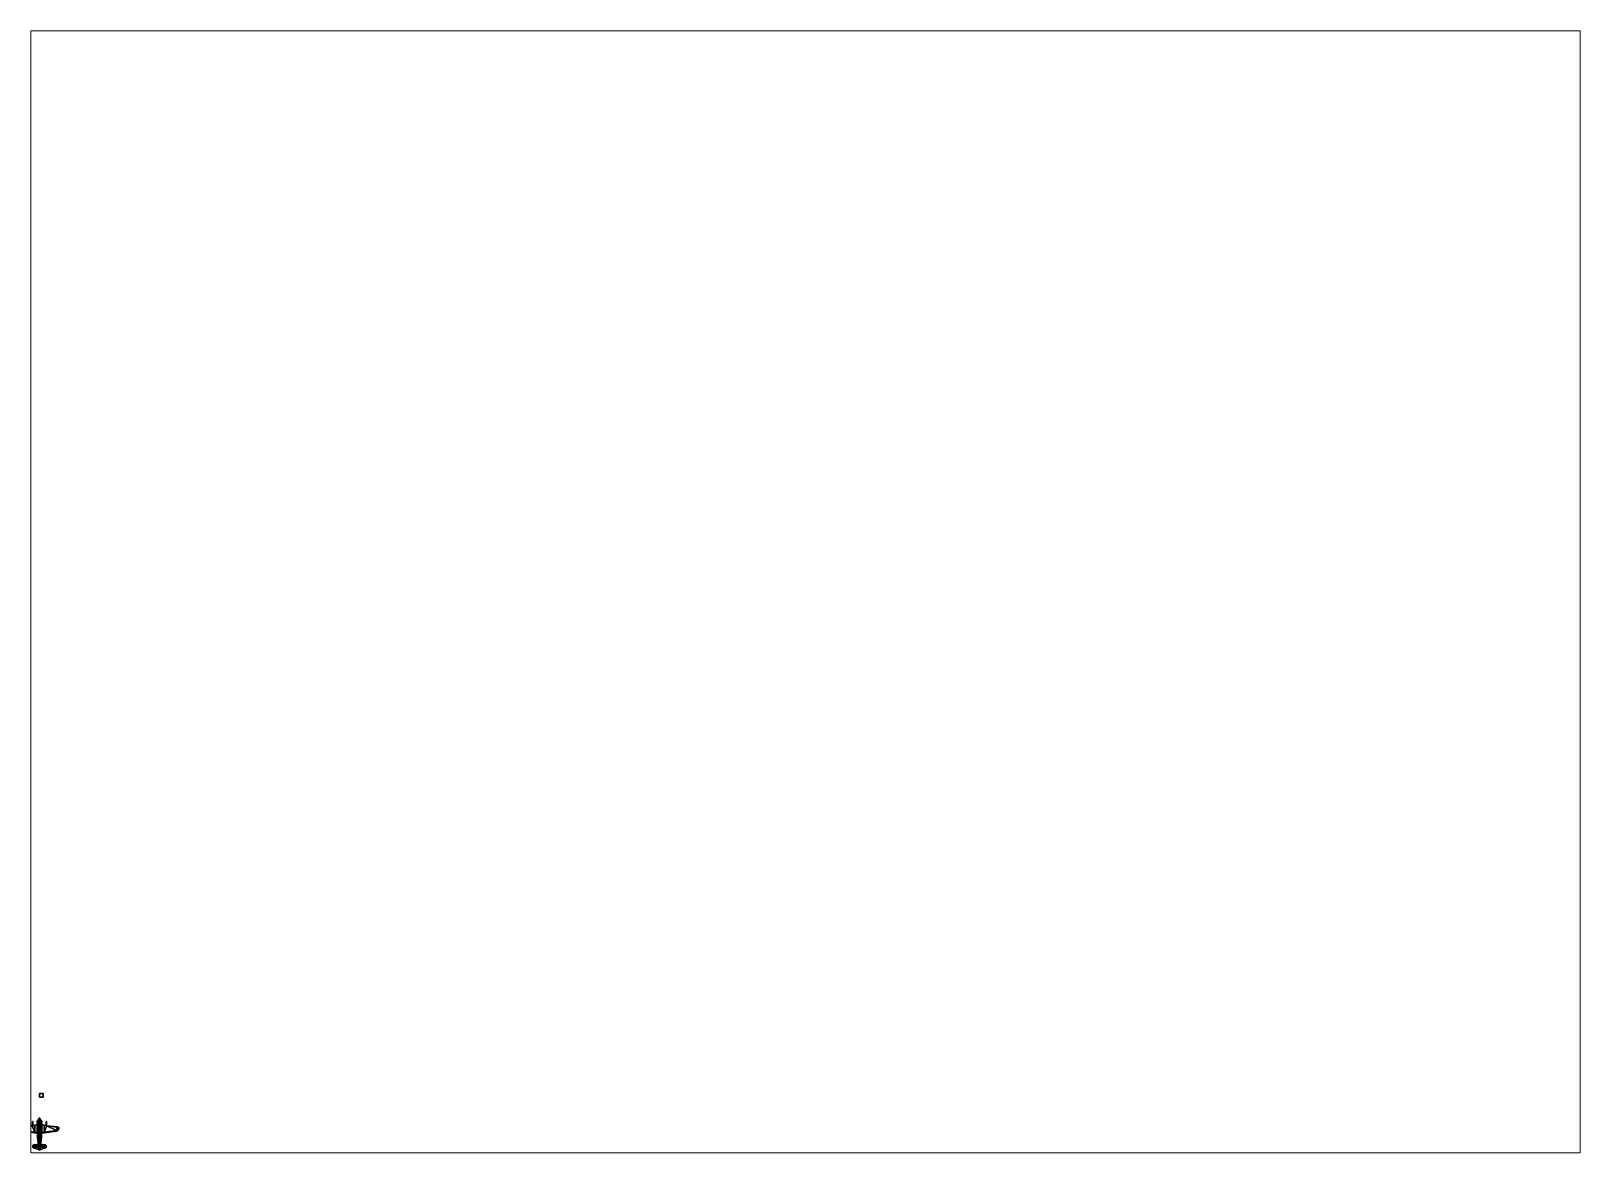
# Paper-space layout 'Layout1' of a CAD drawing. Header units: millimetres. Extents: x 28 to 251, y 20 to 181.
# The model-space entities are those that its viewports show. They can reach past a viewport. Long polylines and large blocks are cut down to what shows.
import ezdxf

# ---------------------------------------------------------------- set-up
doc = ezdxf.new("R2010")
doc.units = ezdxf.units.MM
for name, color, linetype in [('addons', 3, 'Continuous'), ('h2', 6, 'Continuous'), ('prop', 1, 'Continuous')]:
    doc.layers.add(name, color=color, linetype=linetype)

msp = doc.modelspace()

# ---------------------------------------------------------------- linework, layer by layer
for points in [[(1, 11.04, -8.4), (1, 11.04, -9.4), (0, 11.04, -9.4), (0, 11.04, -8.4)], [(1, 11.04, -9.4), (1, 10.04, -9.4), (0, 10.04, -9.4), (0, 11.04, -9.4)], [(0, 11.04, -9.4), (0, 10.04, -9.4), (0, 10.04, -8.4), (0, 11.04, -8.4)], [(0, 11.04, -8.4), (0, 10.04, -8.4), (1, 10.04, -8.4), (1, 11.04, -8.4)], [(0, 10.04, -8.4), (0, 10.04, -9.4), (1, 10.04, -9.4), (1, 10.04, -8.4)], [(1, 10.04, -8.4), (1, 10.04, -9.4), (1, 11.04, -9.4), (1, 11.04, -8.4)], [(-4.82, 1.91, -0.1), (-4.81, 1.84, -0.07), (-2, 2.15, -0.41), (-2, 2.21, -0.57)], [(-4.81, 1.84, -0.14), (-4.82, 1.91, -0.1), (-2, 2.21, -0.57), (-2, 2.15, -0.63)], [(-2, 2.15, -0.41), (-4.81, 1.84, -0.07), (-4.81, 1.84, -0.07), (-4.7, 0.9, -0.08)], [(-2, 2.15, -0.63), (-4.7, 0.9, -0.16), (-4.81, 1.84, -0.14), (-2, 2.15, -0.63)], [(-2, 2.15, -0.41), (-4.7, 0.9, -0.08), (-4.7, 0.9, -0.08), (-1.25, 0.43, -0.5)], [(-2, 2.15, -0.63), (-1.25, 0.43, -0.77), (-4.7, 0.9, -0.16), (-2, 2.15, -0.63)], [(-1.25, 0.43, -0.77), (-1.25, 0.29, -0.69), (-4.7, 0.77, -0.12), (-4.7, 0.9, -0.16)], [(-1.25, 0.29, -0.69), (-1.25, 0.43, -0.5), (-4.7, 0.9, -0.08), (-4.7, 0.77, -0.12)], [(-2.87, 3.01, -0.4), (-2.89, 3.01, -0.42), (-2.89, 2.08, -0.42), (-2.87, 2.07, -0.4)], [(-2.89, 3.01, -0.42), (-2.87, 3.01, -0.44), (-2.87, 2.07, -0.44), (-2.89, 2.08, -0.42)], [(-2.85, 3.01, -0.42), (-2.87, 3.01, -0.44), (-2.89, 3.01, -0.42), (-2.87, 3.01, -0.4)], [(-2.85, 3.01, -0.42), (-2.87, 3.01, -0.4), (-2.87, 2.07, -0.4), (-2.85, 2.09, -0.42)], [(-2.87, 3.01, -0.44), (-2.85, 3.01, -0.42), (-2.85, 2.09, -0.42), (-2.87, 2.07, -0.44)], [(-2, 2.15, -0.63), (-2, 2.21, -0.57), (-1.25, 2.42, -0.69), (-1.25, 2.36, -0.77)], [(-2, 2.21, -0.57), (-2, 2.15, -0.41), (-1.25, 2.36, -0.5), (-1.25, 2.42, -0.69)], [(-2, 2.15, -0.41), (-1.25, 0.43, -0.5), (-1.25, 0.43, -0.5), (-1.25, 2.36, -0.5)], [(-1.25, 0.43, -0.77), (-2, 2.15, -0.63), (-1.25, 2.36, -0.77), (-1.25, 0.43, -0.77)], [(-1.89, 3.38, -0.57), (-1.9, 3.38, -0.59), (-1.91, 3.36, -0.59), (-1.9, 3.36, -0.56)], [(-1.9, 3.38, -0.59), (-1.89, 3.38, -0.61), (-1.9, 3.36, -0.62), (-1.91, 3.36, -0.59)], [(-1.9, 3.36, -0.56), (-1.91, 3.36, -0.59), (-1.91, 3.27, -0.59), (-1.9, 3.27, -0.56)], [(-1.91, 3.36, -0.59), (-1.9, 3.36, -0.62), (-1.9, 3.27, -0.62), (-1.91, 3.27, -0.59)], [(-1.89, 3.26, -0.61), (-1.9, 3.26, -0.59), (-1.91, 3.27, -0.59), (-1.9, 3.27, -0.62)], [(-1.9, 3.26, -0.59), (-1.89, 3.26, -0.57), (-1.9, 3.27, -0.56), (-1.91, 3.27, -0.59)], [(-1.87, 3.38, -0.56), (-1.89, 3.38, -0.57), (-1.9, 3.36, -0.56), (-1.87, 3.36, -0.55)], [(-1.89, 3.38, -0.61), (-1.87, 3.38, -0.61), (-1.87, 3.36, -0.63), (-1.9, 3.36, -0.62)], [(-1.85, 3.38, -0.57), (-1.9, 3.38, -0.59), (-1.89, 3.38, -0.57), (-1.87, 3.38, -0.56)], [(-1.84, 3.38, -0.59), (-1.89, 3.38, -0.61), (-1.9, 3.38, -0.59), (-1.85, 3.38, -0.57)], [(-1.87, 3.36, -0.55), (-1.9, 3.36, -0.56), (-1.9, 3.27, -0.56), (-1.87, 3.27, -0.55)], [(-1.9, 3.36, -0.62), (-1.87, 3.36, -0.63), (-1.87, 3.27, -0.63), (-1.9, 3.27, -0.62)], [(-1.87, 3.26, -0.61), (-1.89, 3.26, -0.61), (-1.9, 3.27, -0.62), (-1.87, 3.27, -0.63)], [(-1.89, 3.26, -0.57), (-1.87, 3.26, -0.56), (-1.87, 3.27, -0.55), (-1.9, 3.27, -0.56)], [(-1.89, 3.26, -0.57), (-1.9, 3.26, -0.59), (-1.9, 2.23, -0.59), (-1.89, 2.22, -0.57)], [(-1.9, 3.26, -0.59), (-1.89, 3.26, -0.61), (-1.89, 2.22, -0.61), (-1.9, 2.23, -0.59)], [(-1.85, 3.38, -0.61), (-1.87, 3.38, -0.61), (-1.89, 3.38, -0.61), (-1.84, 3.38, -0.59)], [(-1.87, 3.26, -0.56), (-1.89, 3.26, -0.57), (-1.89, 2.22, -0.57), (-1.87, 2.21, -0.56)], [(-1.89, 3.26, -0.61), (-1.87, 3.26, -0.61), (-1.87, 2.21, -0.61), (-1.89, 2.22, -0.61)], [(-1.85, 3.38, -0.57), (-1.87, 3.38, -0.56), (-1.87, 3.36, -0.55), (-1.84, 3.36, -0.56)], [(-1.87, 3.38, -0.61), (-1.85, 3.38, -0.61), (-1.84, 3.36, -0.62), (-1.87, 3.36, -0.63)], [(-1.84, 3.36, -0.56), (-1.87, 3.36, -0.55), (-1.87, 3.27, -0.55), (-1.84, 3.27, -0.56)], [(-1.87, 3.36, -0.63), (-1.84, 3.36, -0.62), (-1.84, 3.27, -0.62), (-1.87, 3.27, -0.63)], [(-1.85, 3.26, -0.61), (-1.87, 3.26, -0.61), (-1.87, 3.27, -0.63), (-1.84, 3.27, -0.62)], [(-1.87, 3.26, -0.56), (-1.85, 3.26, -0.57), (-1.84, 3.27, -0.56), (-1.87, 3.27, -0.55)], [(-1.85, 3.26, -0.57), (-1.87, 3.26, -0.56), (-1.87, 2.21, -0.56), (-1.85, 2.23, -0.57)], [(-1.87, 3.26, -0.61), (-1.85, 3.26, -0.61), (-1.85, 2.23, -0.61), (-1.87, 2.21, -0.61)], [(-1.84, 3.38, -0.59), (-1.85, 3.38, -0.57), (-1.84, 3.36, -0.56), (-1.83, 3.36, -0.59)], [(-1.85, 3.38, -0.61), (-1.84, 3.38, -0.59), (-1.83, 3.36, -0.59), (-1.84, 3.36, -0.62)], [(-1.84, 3.26, -0.59), (-1.85, 3.26, -0.61), (-1.84, 3.27, -0.62), (-1.83, 3.27, -0.59)], [(-1.85, 3.26, -0.57), (-1.84, 3.26, -0.59), (-1.83, 3.27, -0.59), (-1.84, 3.27, -0.56)], [(-1.84, 3.26, -0.59), (-1.85, 3.26, -0.57), (-1.85, 2.23, -0.57), (-1.84, 2.23, -0.59)], [(-1.85, 3.26, -0.61), (-1.84, 3.26, -0.59), (-1.84, 2.23, -0.59), (-1.85, 2.23, -0.61)], [(-1.83, 3.36, -0.59), (-1.84, 3.36, -0.56), (-1.84, 3.27, -0.56), (-1.83, 3.27, -0.59)], [(-1.84, 3.36, -0.62), (-1.83, 3.36, -0.59), (-1.83, 3.27, -0.59), (-1.84, 3.27, -0.62)], [(-1.25, 2.42, -0.69), (-1.25, 2.36, -0.5), (-0.6, 2.54, -0.58), (-0.6, 2.6, -0.8)], [(-1.25, 2.36, -0.77), (-1.25, 2.42, -0.69), (-0.6, 2.6, -0.8), (-0.6, 2.54, -0.88)], [(-1.25, 2.36, -0.5), (-1.25, 0.43, -0.5), (-0.6, 0.34, -0.58), (-0.6, 2.54, -0.58)], [(-0.6, 2.54, -0.88), (-0.6, 0.34, -0.88), (-1.25, 0.43, -0.77), (-1.25, 2.36, -0.77)], [(-0.6, 0.34, -0.88), (-0.6, 0.2, -0.8), (-1.25, 0.29, -0.69), (-1.25, 0.43, -0.77)], [(-0.6, 0.2, -0.8), (-0.6, 0.34, -0.58), (-1.25, 0.43, -0.5), (-1.25, 0.29, -0.69)], [(-0.6, 2.54, -0.88), (-0.6, 2.6, -0.8), (0.6, 2.6, -0.8), (0.6, 2.54, -0.88)], [(-0.6, 2.6, -0.8), (-0.6, 2.54, -0.58), (0.6, 2.54, -0.58), (0.6, 2.6, -0.8)], [(-0.6, 2.54, -0.58), (-0.6, 0.34, -0.58), (0.6, 0.34, -0.58), (0.6, 2.54, -0.58)], [(-0.6, 0.34, -0.88), (-0.6, 2.54, -0.88), (0.6, 2.54, -0.88), (0.6, 0.34, -0.88)], [(-0.6, 0.34, -0.58), (-0.6, 0.2, -0.8), (0.6, 0.2, -0.8), (0.6, 0.34, -0.58)], [(-0.6, 0.2, -0.8), (-0.6, 0.34, -0.88), (0.6, 0.34, -0.88), (0.6, 0.2, -0.8)], [(-0.25, 3.67, -0.61), (0.25, 3.67, -0.61), (0.08, 3.67, -0.75), (-0.08, 3.67, -0.75)], [(0, 3.67, -0.55), (0, 3.67, -0.55), (0.25, 3.67, -0.61), (-0.25, 3.67, -0.61)], [(-0.14, 3.49, -0.78), (0.14, 3.49, -0.78), (0.17, 3.37, -0.79), (-0.17, 3.37, -0.79)], [(-0.17, 3.37, -0.79), (0.17, 3.37, -0.79), (0.17, 2.92, -0.79), (-0.17, 2.92, -0.79)], [(-0.17, 2.92, -0.79), (0.17, 2.92, -0.79), (0.17, 2.84, -0.78), (-0.17, 2.84, -0.78)], [(-0.17, 2.84, -0.78), (0.17, 2.84, -0.78), (0.17, 2.54, -0.76), (-0.17, 2.54, -0.76)], [(-0.17, 2.54, -0.76), (0.17, 2.54, -0.76), (0, 1.85, -0.72)], [(-0.08, 3.67, -0.75), (0.08, 3.67, -0.75), (0.14, 3.49, -0.78), (-0.14, 3.49, -0.78)], [(0, 3.67, 0.55), (0.24, 3.67, 0.5), (0.21, 3.76, 0.43), (0, 3.76, 0.48)], [(0.24, 3.67, -0.5), (0, 3.67, -0.55), (0, 3.76, -0.48), (0.21, 3.76, -0.43)], [(0, 3.76, 0.48), (0.21, 3.76, 0.43), (0.23, 3.76, 0.23), (0, 3.76, 0.32)], [(0.21, 3.76, -0.43), (0, 3.76, -0.48), (0, 3.76, -0.32), (0.23, 3.76, -0.23)], [(0, 3.49, 0.63), (0.27, 3.49, 0.57), (0.24, 3.67, 0.5), (0, 3.67, 0.55)], [(0.25, 3.67, -0.61), (0.25, 3.67, -0.61), (0, 3.67, -0.55), (0.24, 3.67, -0.5)], [(0.27, 3.49, 0.57), (0, 3.49, 0.63), (0.14, 3.32, 0.6)], [(0, 3.49, 0.63), (0, 3.49, 0.63), (0.09, 3.31, 0.61), (0.14, 3.32, 0.6)], [(0, 3.49, 0.63), (0, 3.49, 0.63), (0.07, 3.28, 0.61), (0.09, 3.31, 0.61)], [(0.07, 3.28, 0.61), (0, 3.49, 0.63), (0, 2.92, 0.63), (0.07, 3, 0.61)], [(0, 2.92, 0.63), (0, 2.92, 0.63), (0.09, 2.97, 0.61), (0.07, 3, 0.61)], [(0, 2.92, 0.63), (0, 2.92, 0.63), (0.14, 2.96, 0.6), (0.09, 2.97, 0.61)], [(0, 2.92, 0.63), (0.27, 2.92, 0.57), (0.14, 2.96, 0.6)], [(0.27, 2.92, 0.57), (0, 2.92, 0.63), (0, 2.84, 0.58), (0.25, 2.84, 0.52)], [(0.25, 2.84, 0.52), (0, 2.84, 0.58), (0, 2.29, 0.58)], [(0.25, 2.84, 0.52), (0, 2.29, 0.58), (0.15, 2.29, 0.58)], [(0, 1.98, 0.84), (0.07, 1.98, 0.84), (0.15, 2.29, 0.58), (0, 2.29, 0.58)], [(0, 1.85, 0.94), (0, 1.85, 0.94), (0.07, 1.98, 0.84), (0, 1.98, 0.84)], [(0, 1.85, 0.94), (0, 1.85, 0.94), (0.05, 1.85, 0.93), (0.07, 1.98, 0.84)], [(0.19, 1.17, -0.69), (0, 1.17, -0.72), (0, 1.85, -0.72), (0.19, 1.85, -0.69)], [(0, 1.17, 0.94), (0.05, 1.17, 0.93), (0.05, 1.85, 0.93), (0, 1.85, 0.94)], [(0.19, 0.22, -0.81), (0, 0.22, -0.84), (0, 1.17, -0.72), (0.19, 1.17, -0.69)], [(0, 0.22, 0.9), (0.03, 0.22, 0.9), (0.05, 1.17, 0.93), (0, 1.17, 0.94)], [(0.14, -0.91, -0.78), (0, -0.91, -0.8), (0, 0.22, -0.84), (0.19, 0.22, -0.81)], [(0, -0.91, 0.7), (0.03, -0.91, 0.7), (0.03, 0.22, 0.9), (0, 0.22, 0.9)], [(0.03, 0.22, 0.9), (0.07, 0.22, 0.88), (0.13, 1.17, 0.89), (0.05, 1.17, 0.93)], [(0.03, -0.91, 0.7), (0.07, -0.91, 0.68), (0.07, 0.22, 0.88), (0.03, 0.22, 0.9)], [(0.05, 1.85, 0.93), (0.05, 1.85, 0.93), (0.13, 1.85, 0.89), (0.07, 1.98, 0.84)], [(0.05, 1.17, 0.93), (0.13, 1.17, 0.89), (0.13, 1.85, 0.89), (0.05, 1.85, 0.93)], [(0.09, 3.31, 0.61), (0.09, 3.31, 0.61), (0.07, 3.28, 0.61), (0.1, 3.28, 0.66)], [(0.1, 3.28, 0.66), (0.07, 3.28, 0.61), (0.07, 3, 0.61), (0.1, 3, 0.66)], [(0.07, 3, 0.61), (0.09, 2.97, 0.61), (0.1, 3, 0.66), (0.07, 3, 0.61)], [(0.07, 1.98, 0.84), (0.17, 1.85, 0.84), (0.42, 1.85, 0.37), (0.15, 2.29, 0.58)], [(0.13, 1.85, 0.89), (0.13, 1.85, 0.89), (0.17, 1.85, 0.84), (0.07, 1.98, 0.84)], [(0.07, 0.22, 0.88), (0.11, 0.22, 0.85), (0.17, 1.17, 0.84), (0.13, 1.17, 0.89)], [(0.07, -0.91, 0.68), (0.08, -0.91, 0.66), (0.11, 0.22, 0.85), (0.07, 0.22, 0.88)], [(0.08, 3.67, -0.75), (0.25, 3.67, -0.61), (0.31, 3.49, -0.64), (0.14, 3.49, -0.78)], [(0.08, -0.91, 0.66), (0.24, -0.91, 0.38), (0.35, 0.22, 0.43), (0.11, 0.22, 0.85)], [(0.14, 3.32, 0.6), (0.09, 3.31, 0.61), (0.1, 3.28, 0.66), (0.15, 3.28, 0.67)], [(0.09, 2.97, 0.61), (0.14, 2.96, 0.6), (0.15, 3, 0.67), (0.1, 3, 0.66)], [(0.15, 3.28, 0.67), (0.1, 3.28, 0.66), (0.1, 3, 0.66), (0.15, 3, 0.67)], [(0.11, 0.22, 0.85), (0.35, 0.22, 0.43), (0.42, 1.17, 0.37), (0.17, 1.17, 0.84)], [(0.13, 1.17, 0.89), (0.17, 1.17, 0.84), (0.17, 1.85, 0.84), (0.13, 1.85, 0.89)], [(0.27, 3.49, 0.57), (0.27, 3.49, 0.57), (0.14, 3.32, 0.6), (0.19, 3.31, 0.59)], [(0.14, 3.49, -0.78), (0.31, 3.49, -0.64), (0.34, 3.37, -0.65), (0.17, 3.37, -0.79)], [(0.19, 3.31, 0.59), (0.14, 3.32, 0.6), (0.15, 3.28, 0.67), (0.2, 3.28, 0.64)], [(0.14, 2.96, 0.6), (0.19, 2.97, 0.59), (0.2, 3, 0.64), (0.15, 3, 0.67)], [(0.27, 2.92, 0.57), (0.27, 2.92, 0.57), (0.19, 2.97, 0.59), (0.14, 2.96, 0.6)], [(0.31, -0.91, -0.69), (0.14, -0.91, -0.78), (0.19, 0.22, -0.81), (0.41, 0.22, -0.62)], [(0.2, 3.28, 0.64), (0.15, 3.28, 0.67), (0.15, 3, 0.67), (0.2, 3, 0.64)], [(0.25, 2.84, 0.52), (0.15, 2.29, 0.58), (0.42, 1.85, 0.37)], [(0.17, 3.37, -0.79), (0.34, 3.37, -0.65), (0.34, 2.92, -0.65), (0.17, 2.92, -0.79)], [(0.17, 2.92, -0.79), (0.34, 2.92, -0.65), (0.34, 2.84, -0.64), (0.17, 2.84, -0.78)], [(0.17, 2.84, -0.78), (0.34, 2.84, -0.64), (0.34, 2.8, -0.62), (0.17, 2.54, -0.76)], [(0.38, 1.85, -0.6), (0.19, 1.85, -0.69), (0.17, 2.54, -0.76), (0.34, 2.8, -0.62)], [(0.17, 1.17, 0.84), (0.42, 1.17, 0.37), (0.42, 1.85, 0.37), (0.17, 1.85, 0.84)], [(0.27, 3.49, 0.57), (0.27, 3.49, 0.57), (0.19, 3.31, 0.59), (0.2, 3.28, 0.58)], [(0.2, 3.28, 0.58), (0.19, 3.31, 0.59), (0.2, 3.28, 0.64), (0.2, 3.28, 0.58)], [(0.27, 2.92, 0.57), (0.27, 2.92, 0.57), (0.2, 3, 0.58), (0.19, 2.97, 0.59)], [(0.19, 2.97, 0.59), (0.19, 2.97, 0.59), (0.2, 3, 0.58), (0.2, 3, 0.64)], [(0.38, 1.17, -0.6), (0.19, 1.17, -0.69), (0.19, 1.85, -0.69), (0.38, 1.85, -0.6)], [(0.41, 0.22, -0.62), (0.19, 0.22, -0.81), (0.19, 1.17, -0.69), (0.38, 1.17, -0.6)], [(0.27, 3.49, 0.57), (0.2, 3.28, 0.58), (0.2, 3, 0.58), (0.27, 2.92, 0.57)], [(0.2, 3.28, 0.58), (0.2, 3.28, 0.64), (0.2, 3, 0.64), (0.2, 3, 0.58)], [(0.24, 3.67, 0.5), (0.43, 3.67, 0.34), (0.38, 3.76, 0.3), (0.21, 3.76, 0.43)], [(0.43, 3.67, -0.34), (0.24, 3.67, -0.5), (0.21, 3.76, -0.43), (0.38, 3.76, -0.3)], [(0.21, 3.76, 0.43), (0.38, 3.76, 0.3), (0.23, 3.76, 0.23)], [(0.38, 3.76, -0.3), (0.21, 3.76, -0.43), (0.23, 3.76, -0.23)], [(0.38, 3.76, 0.3), (0.47, 3.76, 0.11), (0.32, 3.76), (0.23, 3.76, 0.23)], [(0.47, 3.76, -0.11), (0.38, 3.76, -0.3), (0.23, 3.76, -0.23), (0.32, 3.76)], [(0.27, 3.49, 0.57), (0.49, 3.49, 0.39), (0.43, 3.67, 0.34), (0.24, 3.67, 0.5)], [(0.25, 3.67, -0.61), (0.24, 3.67, -0.5), (0.25, 3.67, -0.49), (0.25, 3.67, -0.61)], [(0.24, -0.91, 0.38), (0.34, -0.91, 0.33), (0.46, 0.22, 0.29), (0.35, 0.22, 0.43)], [(0.49, 3.49, -0.39), (0.31, 3.49, -0.54), (0.25, 3.67, -0.49), (0.43, 3.67, -0.34)], [(0.25, 3.67, -0.61), (0.25, 3.67, -0.49), (0.31, 3.49, -0.54), (0.31, 3.49, -0.64)], [(0.49, 2.92, 0.39), (0.27, 2.92, 0.57), (0.25, 2.84, 0.52), (0.45, 2.84, 0.36)], [(0.45, 2.84, 0.36), (0.25, 2.84, 0.52), (0.42, 1.85, 0.37)], [(0.49, 3.49, 0.39), (0.27, 3.49, 0.57), (0.38, 3.32, 0.48)], [(0.27, 3.49, 0.57), (0.27, 3.49, 0.57), (0.34, 3.31, 0.51), (0.38, 3.32, 0.48)], [(0.27, 3.49, 0.57), (0.27, 3.49, 0.57), (0.33, 3.28, 0.52), (0.34, 3.31, 0.51)], [(0.33, 3.28, 0.52), (0.27, 3.49, 0.57), (0.27, 2.92, 0.57), (0.33, 3, 0.52)], [(0.27, 2.92, 0.57), (0.27, 2.92, 0.57), (0.34, 2.97, 0.51), (0.33, 3, 0.52)], [(0.27, 2.92, 0.57), (0.27, 2.92, 0.57), (0.38, 2.96, 0.48), (0.34, 2.97, 0.51)], [(0.27, 2.92, 0.57), (0.49, 2.92, 0.39), (0.38, 2.96, 0.48)], [(0.31, 3.49, -0.54), (0.49, 3.49, -0.39), (0.34, 3.37, -0.51)], [(0.31, 3.49, -0.64), (0.31, 3.49, -0.54), (0.34, 3.37, -0.51), (0.34, 3.37, -0.65)], [(0.45, -0.91, -0.49), (0.31, -0.91, -0.69), (0.41, 0.22, -0.62), (0.49, 0.22, -0.42)], [(0.47, 3.76, 0.11), (0.47, 3.76, -0.11), (0.32, 3.76)], [(0.34, 3.31, 0.51), (0.34, 3.31, 0.51), (0.33, 3.28, 0.52), (0.38, 3.28, 0.55)], [(0.33, 3.28, -0.52), (0.34, 3.31, -0.51), (0.38, 3.28, -0.55), (0.33, 3.28, -0.52)], [(0.38, 3.28, 0.55), (0.33, 3.28, 0.52), (0.33, 3, 0.52), (0.38, 3, 0.55)], [(0.33, 3.28, -0.52), (0.38, 3.28, -0.55), (0.38, 3, -0.55), (0.33, 3, -0.52)], [(0.33, 3, 0.52), (0.34, 2.97, 0.51), (0.38, 3, 0.55), (0.33, 3, 0.52)], [(0.34, 2.97, -0.51), (0.34, 2.97, -0.51), (0.33, 3, -0.52), (0.38, 3, -0.55)], [(0.34, 3.37, -0.51), (0.49, 3.49, -0.39), (0.38, 3.32, -0.48)], [(0.34, 3.37, -0.51), (0.34, 3.37, -0.51), (0.38, 3.32, -0.48), (0.34, 3.31, -0.51)], [(0.34, 3.37, -0.51), (0.34, 3.37, -0.51), (0.34, 3.31, -0.51), (0.34, 3.3, -0.51)], [(0.34, 3.37, -0.65), (0.34, 3.37, -0.51), (0.34, 2.92, -0.51), (0.34, 2.92, -0.65)], [(0.38, 3.32, 0.48), (0.34, 3.31, 0.51), (0.38, 3.28, 0.55), (0.43, 3.28, 0.53)], [(0.34, 3.31, -0.51), (0.38, 3.32, -0.48), (0.43, 3.28, -0.53), (0.38, 3.28, -0.55)], [(0.34, 2.97, 0.51), (0.38, 2.96, 0.48), (0.43, 3, 0.53), (0.38, 3, 0.55)], [(0.38, 2.96, -0.48), (0.34, 2.97, -0.51), (0.38, 3, -0.55), (0.43, 3, -0.53)], [(0.34, 2.92, -0.51), (0.34, 2.92, -0.51), (0.34, 2.98, -0.51), (0.34, 2.97, -0.51)], [(0.34, 2.92, -0.51), (0.34, 2.92, -0.51), (0.34, 2.97, -0.51), (0.38, 2.96, -0.48)], [(0.49, 2.92, -0.39), (0.34, 2.92, -0.51), (0.38, 2.96, -0.48)], [(0.34, 2.92, -0.51), (0.49, 2.92, -0.39), (0.45, 2.84, -0.36), (0.34, 2.84, -0.45)], [(0.34, 2.92, -0.65), (0.34, 2.92, -0.51), (0.34, 2.84, -0.45), (0.34, 2.84, -0.64)], [(0.34, 2.84, -0.64), (0.34, 2.84, -0.45), (0.34, 2.84, -0.45), (0.34, 2.8, -0.62)], [(0.5, 1.85, -0.46), (0.38, 1.85, -0.6), (0.34, 2.8, -0.62), (0.34, 2.84, -0.45)], [(0.5, 1.85, -0.46), (0.5, 1.85, -0.46), (0.34, 2.84, -0.45), (0.45, 2.84, -0.36)], [(0.34, -0.91, 0.33), (0.44, -0.91, 0.18), (0.52, 0.22, 0.03), (0.46, 0.22, 0.29)], [(0.35, 0.22, 0.43), (0.46, 0.22, 0.29), (0.47, 1.17, 0.31), (0.42, 1.17, 0.37)], [(0.43, 3.67, 0.34), (0.54, 3.67, 0.12), (0.47, 3.76, 0.11), (0.38, 3.76, 0.3)], [(0.54, 3.67, -0.12), (0.43, 3.67, -0.34), (0.38, 3.76, -0.3), (0.47, 3.76, -0.11)], [(0.49, 3.49, 0.39), (0.49, 3.49, 0.39), (0.38, 3.32, 0.48), (0.42, 3.31, 0.45)], [(0.49, 3.49, -0.39), (0.49, 3.49, -0.39), (0.42, 3.31, -0.45), (0.38, 3.32, -0.48)], [(0.42, 3.31, 0.45), (0.38, 3.32, 0.48), (0.43, 3.28, 0.53), (0.45, 3.28, 0.49)], [(0.38, 3.32, -0.48), (0.42, 3.31, -0.45), (0.45, 3.28, -0.49), (0.43, 3.28, -0.53)], [(0.43, 3.28, 0.53), (0.38, 3.28, 0.55), (0.38, 3, 0.55), (0.43, 3, 0.53)], [(0.38, 3.28, -0.55), (0.43, 3.28, -0.53), (0.43, 3, -0.53), (0.38, 3, -0.55)], [(0.38, 2.96, 0.48), (0.42, 2.97, 0.45), (0.45, 3, 0.49), (0.43, 3, 0.53)], [(0.42, 2.97, -0.45), (0.38, 2.96, -0.48), (0.43, 3, -0.53), (0.45, 3, -0.49)], [(0.49, 2.92, 0.39), (0.49, 2.92, 0.39), (0.42, 2.97, 0.45), (0.38, 2.96, 0.48)], [(0.49, 2.92, -0.39), (0.49, 2.92, -0.39), (0.38, 2.96, -0.48), (0.42, 2.97, -0.45)], [(0.5, 1.17, -0.46), (0.38, 1.17, -0.6), (0.38, 1.85, -0.6), (0.5, 1.85, -0.46)], [(0.49, 0.22, -0.42), (0.41, 0.22, -0.62), (0.38, 1.17, -0.6), (0.5, 1.17, -0.46)], [(0.49, 3.49, 0.39), (0.49, 3.49, 0.39), (0.42, 3.31, 0.45), (0.44, 3.28, 0.44)], [(0.49, 3.49, -0.39), (0.49, 3.49, -0.39), (0.44, 3.28, -0.44), (0.42, 3.31, -0.45)], [(0.44, 3.28, 0.44), (0.42, 3.31, 0.45), (0.45, 3.28, 0.49), (0.44, 3.28, 0.44)], [(0.42, 3.31, -0.45), (0.42, 3.31, -0.45), (0.44, 3.28, -0.44), (0.45, 3.28, -0.49)], [(0.49, 2.92, 0.39), (0.49, 2.92, 0.39), (0.44, 3, 0.44), (0.42, 2.97, 0.45)], [(0.42, 2.97, 0.45), (0.42, 2.97, 0.45), (0.44, 3, 0.44), (0.45, 3, 0.49)], [(0.49, 2.92, -0.39), (0.49, 2.92, -0.39), (0.42, 2.97, -0.45), (0.44, 3, -0.44)], [(0.44, 3, -0.44), (0.42, 2.97, -0.45), (0.45, 3, -0.49), (0.44, 3, -0.44)], [(0.42, 1.85, 0.37), (0.47, 1.85, 0.31), (0.45, 2.84, 0.36)], [(0.42, 1.17, 0.37), (0.47, 1.17, 0.31), (0.47, 1.85, 0.31), (0.42, 1.85, 0.37)], [(0.49, 3.49, 0.39), (0.61, 3.49, 0.14), (0.54, 3.67, 0.12), (0.43, 3.67, 0.34)], [(0.61, 3.49, -0.14), (0.49, 3.49, -0.39), (0.43, 3.67, -0.34), (0.54, 3.67, -0.12)], [(0.45, 3.28, 0.49), (0.43, 3.28, 0.53), (0.43, 3, 0.53), (0.45, 3, 0.49)], [(0.43, 3.28, -0.53), (0.45, 3.28, -0.49), (0.45, 3, -0.49), (0.43, 3, -0.53)], [(0.49, 3.49, 0.39), (0.44, 3.28, 0.44), (0.44, 3, 0.44), (0.49, 2.92, 0.39)], [(0.44, 3.28, -0.44), (0.49, 3.49, -0.39), (0.49, 2.92, -0.39), (0.44, 3, -0.44)], [(0.44, 3.28, 0.44), (0.45, 3.28, 0.49), (0.45, 3, 0.49), (0.44, 3, 0.44)], [(0.45, 3.28, -0.49), (0.44, 3.28, -0.44), (0.44, 3, -0.44), (0.45, 3, -0.49)], [(0.44, -0.91, 0.18), (0.51, -0.91, -0.06), (0.53, 0.22, -0.05), (0.52, 0.22, 0.03)], [(0.49, 2.92, -0.39), (0.61, 2.92, -0.14), (0.57, 2.84, -0.13), (0.45, 2.84, -0.36)], [(0.61, 2.92, 0.14), (0.49, 2.92, 0.39), (0.45, 2.84, 0.36), (0.57, 2.84, 0.13)], [(0.53, 1.85, -0.16), (0.5, 1.85, -0.46), (0.45, 2.84, -0.36), (0.57, 2.84, -0.13)], [(0.47, 1.85, 0.31), (0.52, 1.85, 0.15), (0.57, 2.84, 0.13), (0.45, 2.84, 0.36)], [(0.51, -0.91, -0.3), (0.45, -0.91, -0.49), (0.49, 0.22, -0.42), (0.53, 0.22, -0.19)], [(0.46, 0.22, 0.29), (0.52, 0.22, 0.03), (0.52, 1.17, 0.15), (0.47, 1.17, 0.31)], [(0.54, 3.67, 0.12), (0.54, 3.67, -0.12), (0.47, 3.76, -0.11), (0.47, 3.76, 0.11)], [(0.47, 1.17, 0.31), (0.52, 1.17, 0.15), (0.52, 1.85, 0.15), (0.47, 1.85, 0.31)], [(0.49, 3.49, 0.39), (0.49, 3.49, 0.39), (0.53, 3.31, 0.31), (0.55, 3.32, 0.27)], [(0.49, 3.49, 0.39), (0.49, 3.49, 0.39), (0.52, 3.28, 0.33), (0.53, 3.31, 0.31)], [(0.52, 3.28, 0.33), (0.49, 3.49, 0.39), (0.49, 2.92, 0.39), (0.52, 3, 0.33)], [(0.49, 3.49, -0.39), (0.49, 3.49, -0.39), (0.55, 3.32, -0.27), (0.53, 3.31, -0.31)], [(0.49, 3.49, -0.39), (0.49, 3.49, -0.39), (0.53, 3.31, -0.31), (0.52, 3.28, -0.33)], [(0.49, 3.49, -0.39), (0.52, 3.28, -0.33), (0.52, 3, -0.33), (0.49, 2.92, -0.39)], [(0.49, 2.92, 0.39), (0.49, 2.92, 0.39), (0.53, 2.97, 0.31), (0.52, 3, 0.33)], [(0.49, 2.92, -0.39), (0.49, 2.92, -0.39), (0.52, 3, -0.33), (0.53, 2.97, -0.31)], [(0.49, 2.92, 0.39), (0.49, 2.92, 0.39), (0.55, 2.96, 0.27), (0.53, 2.97, 0.31)], [(0.49, 2.92, -0.39), (0.49, 2.92, -0.39), (0.53, 2.97, -0.31), (0.55, 2.96, -0.27)], [(0.49, 2.92, 0.39), (0.61, 2.92, 0.14), (0.55, 2.96, 0.27)], [(0.61, 2.92, -0.14), (0.49, 2.92, -0.39), (0.55, 2.96, -0.27)], [(0.53, 0.22, -0.19), (0.49, 0.22, -0.42), (0.5, 1.17, -0.46), (0.53, 1.17, -0.16)], [(0.53, 1.17, -0.16), (0.5, 1.17, -0.46), (0.5, 1.85, -0.46), (0.53, 1.85, -0.16)], [(0.51, -0.91, -0.06), (0.51, -0.91, -0.3), (0.53, 0.22, -0.19), (0.53, 0.22, -0.05)], [(0.53, 3.31, 0.31), (0.53, 3.31, 0.31), (0.52, 3.28, 0.33), (0.58, 3.28, 0.33)], [(0.52, 3.28, -0.33), (0.53, 3.31, -0.31), (0.58, 3.28, -0.33), (0.52, 3.28, -0.33)], [(0.58, 3.28, 0.33), (0.52, 3.28, 0.33), (0.52, 3, 0.33), (0.58, 3, 0.33)], [(0.52, 3.28, -0.33), (0.58, 3.28, -0.33), (0.58, 3, -0.33), (0.52, 3, -0.33)], [(0.52, 3, 0.33), (0.53, 2.97, 0.31), (0.58, 3, 0.33), (0.52, 3, 0.33)], [(0.53, 2.97, -0.31), (0.53, 2.97, -0.31), (0.52, 3, -0.33), (0.58, 3, -0.33)], [(0.52, 1.85, 0.15), (0.53, 1.85, 0.07), (0.57, 2.84, 0.13)], [(0.52, 1.17, 0.15), (0.53, 1.17, 0.07), (0.53, 1.85, 0.07), (0.52, 1.85, 0.15)], [(0.52, 0.22, 0.03), (0.53, 0.22, -0.05), (0.53, 1.17, 0.07), (0.52, 1.17, 0.15)], [(0.55, 3.32, 0.27), (0.53, 3.31, 0.31), (0.58, 3.28, 0.33), (0.62, 3.28, 0.3)], [(0.53, 3.31, -0.31), (0.55, 3.32, -0.27), (0.62, 3.28, -0.3), (0.58, 3.28, -0.33)], [(0.53, 2.97, 0.31), (0.55, 2.96, 0.27), (0.62, 3, 0.3), (0.58, 3, 0.33)], [(0.55, 2.96, -0.27), (0.53, 2.97, -0.31), (0.58, 3, -0.33), (0.62, 3, -0.3)], [(0.57, 2.84, -0.13), (0.57, 2.84, 0.13), (0.53, 1.85, 0.07), (0.53, 1.85, -0.16)], [(0.53, 1.17, 0.07), (0.53, 1.17, -0.16), (0.53, 1.85, -0.16), (0.53, 1.85, 0.07)], [(0.53, 0.22, -0.05), (0.53, 0.22, -0.19), (0.53, 1.17, -0.16), (0.53, 1.17, 0.07)], [(0.61, 3.49, 0.14), (0.61, 3.49, -0.14), (0.54, 3.67, -0.12), (0.54, 3.67, 0.12)], [(0.61, 3.49, 0.14), (0.61, 3.49, 0.14), (0.55, 3.32, 0.27), (0.58, 3.31, 0.22)], [(0.61, 3.49, -0.14), (0.61, 3.49, -0.14), (0.58, 3.31, -0.22), (0.55, 3.32, -0.27)], [(0.58, 3.31, 0.22), (0.55, 3.32, 0.27), (0.62, 3.28, 0.3), (0.62, 3.28, 0.24)], [(0.55, 3.32, -0.27), (0.58, 3.31, -0.22), (0.62, 3.28, -0.24), (0.62, 3.28, -0.3)], [(0.55, 2.96, 0.27), (0.58, 2.97, 0.22), (0.62, 3, 0.24), (0.62, 3, 0.3)], [(0.58, 2.97, -0.22), (0.55, 2.96, -0.27), (0.62, 3, -0.3), (0.62, 3, -0.24)], [(0.61, 2.92, 0.14), (0.61, 2.92, 0.14), (0.58, 2.97, 0.22), (0.55, 2.96, 0.27)], [(0.61, 2.92, -0.14), (0.61, 2.92, -0.14), (0.55, 2.96, -0.27), (0.58, 2.97, -0.22)], [(0.61, 2.92, -0.14), (0.61, 2.92, 0.14), (0.57, 2.84, 0.13), (0.57, 2.84, -0.13)], [(0.61, 3.49, 0.14), (0.61, 3.49, 0.14), (0.58, 3.31, 0.22), (0.58, 3.28, 0.2)], [(0.61, 3.49, 0.14), (0.58, 3.28, 0.2), (0.58, 3, 0.2), (0.61, 2.92, 0.14)], [(0.61, 3.49, -0.14), (0.61, 3.49, -0.14), (0.58, 3.28, -0.2), (0.58, 3.31, -0.22)], [(0.58, 3.28, -0.2), (0.61, 3.49, -0.14), (0.61, 2.92, -0.14), (0.58, 3, -0.2)], [(0.58, 3.28, 0.2), (0.58, 3.31, 0.22), (0.62, 3.28, 0.24), (0.58, 3.28, 0.2)], [(0.58, 3.31, -0.22), (0.58, 3.31, -0.22), (0.58, 3.28, -0.2), (0.62, 3.28, -0.24)], [(0.58, 3.28, 0.2), (0.62, 3.28, 0.24), (0.62, 3, 0.24), (0.58, 3, 0.2)], [(0.62, 3.28, 0.3), (0.58, 3.28, 0.33), (0.58, 3, 0.33), (0.62, 3, 0.3)], [(0.58, 3.28, -0.33), (0.62, 3.28, -0.3), (0.62, 3, -0.3), (0.58, 3, -0.33)], [(0.62, 3.28, -0.24), (0.58, 3.28, -0.2), (0.58, 3, -0.2), (0.62, 3, -0.24)], [(0.61, 2.92, 0.14), (0.61, 2.92, 0.14), (0.58, 3, 0.2), (0.58, 2.97, 0.22)], [(0.58, 2.97, 0.22), (0.58, 2.97, 0.22), (0.58, 3, 0.2), (0.62, 3, 0.24)], [(0.61, 2.92, -0.14), (0.61, 2.92, -0.14), (0.58, 2.97, -0.22), (0.58, 3, -0.2)], [(0.58, 3, -0.2), (0.58, 2.97, -0.22), (0.62, 3, -0.24), (0.58, 3, -0.2)], [(0.61, 3.28, 0.07), (0.61, 3.49, 0.14), (0.61, 2.92, 0.14), (0.61, 3, 0.07)], [(0.61, 3.49, -0.14), (0.61, 3.28, -0.07), (0.61, 3, -0.07), (0.61, 2.92, -0.14)], [(0.61, 3.49, 0.14), (0.61, 3.49, 0.14), (0.61, 3.28, 0.07), (0.61, 3.31, 0.05)], [(0.61, 3.49, 0.14), (0.61, 3.49, 0.14), (0.61, 3.31, 0.05), (0.61, 3.32)], [(0.61, 3.49, -0.14), (0.61, 3.49, 0.14), (0.61, 3.32)], [(0.61, 3.49, -0.14), (0.61, 3.49, -0.14), (0.61, 3.31, -0.05), (0.61, 3.28, -0.07)], [(0.61, 3.49, -0.14), (0.61, 3.49, -0.14), (0.61, 3.32), (0.61, 3.31, -0.05)], [(0.61, 3.32), (0.61, 3.31, 0.05), (0.66, 3.28, 0.05), (0.68, 3.28)], [(0.61, 3.31, -0.05), (0.61, 3.32), (0.68, 3.28), (0.66, 3.28, -0.05)], [(0.61, 3.31, 0.05), (0.61, 3.31, 0.05), (0.61, 3.28, 0.07), (0.66, 3.28, 0.05)], [(0.61, 3.28, -0.07), (0.61, 3.31, -0.05), (0.66, 3.28, -0.05), (0.61, 3.28, -0.07)], [(0.66, 3.28, 0.05), (0.61, 3.28, 0.07), (0.61, 3, 0.07), (0.66, 3, 0.05)], [(0.61, 3.28, -0.07), (0.66, 3.28, -0.05), (0.66, 3, -0.05), (0.61, 3, -0.07)], [(0.61, 3, 0.07), (0.61, 2.97, 0.05), (0.66, 3, 0.05), (0.61, 3, 0.07)], [(0.61, 2.97, 0.05), (0.61, 2.96), (0.68, 3), (0.66, 3, 0.05)], [(0.61, 2.96), (0.61, 2.97, -0.05), (0.66, 3, -0.05), (0.68, 3)], [(0.61, 2.97, -0.05), (0.61, 2.97, -0.05), (0.61, 3, -0.07), (0.66, 3, -0.05)], [(0.61, 2.92, 0.14), (0.61, 2.92, 0.14), (0.61, 2.97, 0.05), (0.61, 3, 0.07)], [(0.61, 2.92, -0.14), (0.61, 2.92, -0.14), (0.61, 3, -0.07), (0.61, 2.97, -0.05)], [(0.61, 2.92, 0.14), (0.61, 2.92, 0.14), (0.61, 2.96), (0.61, 2.97, 0.05)], [(0.61, 2.92, -0.14), (0.61, 2.92, -0.14), (0.61, 2.97, -0.05), (0.61, 2.96)], [(0.61, 2.92, 0.14), (0.61, 2.92, -0.14), (0.61, 2.96)], [(0.62, 3.28, 0.24), (0.62, 3.28, 0.3), (0.62, 3, 0.3), (0.62, 3, 0.24)], [(0.62, 3.28, -0.3), (0.62, 3.28, -0.24), (0.62, 3, -0.24), (0.62, 3, -0.3)], [(0.68, 3.28), (0.66, 3.28, 0.05), (0.66, 3, 0.05), (0.68, 3)], [(0.66, 3.28, -0.05), (0.68, 3.28), (0.68, 3), (0.66, 3, -0.05)], [(0.05, -1.79, -0.73), (0, -1.79, -0.73), (0, -0.91, -0.8), (0.14, -0.91, -0.78)], [(0, -1.79, 0.53), (0.02, -1.79, 0.53), (0.03, -0.91, 0.7), (0, -0.91, 0.7)], [(0.04, -2.79, -0.62), (0, -2.79, -0.62), (0, -1.79, -0.73), (0.05, -1.79, -0.73)], [(0, -2.59, 0.36), (0, -2.59, 0.36), (0.02, -1.79, 0.53), (0, -1.79, 0.53)], [(0, -2.59, 0.36), (0, -2.59, 0.36), (0.07, -1.79, 0.51), (0.02, -1.79, 0.53)], [(0, -2.59, 0.36), (0, -2.59, 0.36), (0.15, -1.79, 0.37), (0.08, -1.79, 0.49)], [(0, -2.59, 0.36), (0, -2.59, 0.36), (0.08, -1.79, 0.49), (0.07, -1.79, 0.51)], [(0, -2.59, 0.36), (0.04, -2.79, 0.34), (0.15, -1.79, 0.37), (0, -2.59, 0.36)], [(0, -2.79, 0.34), (0.04, -2.79, 0.34), (0, -2.59, 0.36), (0, -2.79, 0.34)], [(0.03, -3.9, -0.5), (0, -3.9, -0.51), (0, -2.79, -0.62), (0.04, -2.79, -0.62)], [(0, -2.88, 0.35), (0.07, -2.98, 0.36), (0, -2.79, 0.34)], [(0, -2.79, 0.34), (0.07, -2.98, 0.36), (0.04, -2.79, 0.34)], [(0, -2.94, 0.39), (0.07, -2.98, 0.36), (0, -2.88, 0.35)], [(0, -3.64, 1.41), (0.04, -3.7, 1.41), (0.07, -2.98, 0.36), (0, -2.94, 0.39)], [(0, -3.72, 1.48), (0.04, -3.7, 1.41), (0.04, -3.7, 1.41), (0, -3.64, 1.41)], [(0, -3.8, 1.52), (0.04, -3.8, 1.47), (0.04, -3.7, 1.41), (0, -3.72, 1.48)], [(0, -3.88, 1.53), (0.04, -3.88, 1.49), (0.04, -3.8, 1.47), (0, -3.8, 1.52)], [(0, -3.99, 1.53), (0.04, -3.9, 1.49), (0.04, -3.88, 1.49), (0, -3.88, 1.53)], [(0, -4.48, 0.11), (0, -4.52, -0.08), (0.13, -3.9, -0.08), (0.11, -3.9, 0.11)], [(0, -4.51, -0.38), (0, -4.45, -0.43), (0.03, -3.9, -0.5), (0.08, -3.9, -0.46)], [(0, -4.45, -0.43), (0, -4.41, -0.44), (0, -3.9, -0.51), (0.03, -3.9, -0.5)], [(0, -4.55, -0.25), (0, -4.55, -0.31), (0.11, -3.9, -0.39), (0.13, -3.9, -0.25)], [(0, -4.55, -0.31), (0, -4.51, -0.38), (0.08, -3.9, -0.46), (0.11, -3.9, -0.39)], [(0, -4.52, -0.08), (0, -4.55, -0.25), (0.13, -3.9, -0.25), (0.13, -3.9, -0.08)], [(0, -4.47, 0.22), (0, -4.47, 0.19), (0.1, -3.9, 0.19), (0.07, -3.9, 0.24)], [(0, -4.47, 0.19), (0, -4.48, 0.11), (0.11, -3.9, 0.11), (0.1, -3.9, 0.19)], [(0, -4.09, 1.49), (0.04, -3.9, 1.49), (0.04, -3.9, 1.49), (0, -3.99, 1.53)], [(0, -4.19, 1.42), (0.04, -3.9, 1.49), (0.04, -3.9, 1.49), (0, -4.09, 1.49)], [(0, -4.27, 1.29), (0.04, -3.9, 1.49), (0.04, -3.9, 1.49), (0, -4.19, 1.42)], [(0, -4.27, 1.29), (0, -4.47, 0.22), (0.07, -3.9, 0.26), (0.04, -3.9, 1.49)], [(0, -4.47, 0.22), (0, -4.47, 0.22), (0.07, -3.9, 0.24), (0.07, -3.9, 0.26)], [(0.02, -1.79, 0.53), (0.07, -1.79, 0.51), (0.07, -0.91, 0.68), (0.03, -0.91, 0.7)], [(0.08, -3.9, -0.46), (0.03, -3.9, -0.5), (0.04, -2.79, -0.62), (0.14, -2.79, -0.58)], [(0.14, -2.79, -0.58), (0.04, -2.79, -0.62), (0.05, -1.79, -0.73), (0.18, -1.79, -0.68)], [(0.04, -2.79, 0.34), (0.15, -2.79, 0.29), (0.23, -1.79, 0.33), (0.15, -1.79, 0.37)], [(0.07, -2.98, 0.36), (0.07, -2.98, 0.36), (0.15, -2.79, 0.29), (0.04, -2.79, 0.34)], [(0.04, -3.9, 1.49), (0.07, -3.9, 0.26), (0.07, -2.98, 0.36), (0.04, -3.7, 1.41)], [(0.04, -3.88, 1.49), (0.04, -3.9, 1.49), (0.04, -3.7, 1.41), (0.04, -3.8, 1.47)], [(0.07, -1.79, 0.51), (0.08, -1.79, 0.49), (0.08, -0.91, 0.66), (0.07, -0.91, 0.68)], [(0.07, -3.9, 0.26), (0.07, -3.9, 0.24), (0.15, -2.79, 0.29), (0.07, -2.98, 0.36)], [(0.07, -3.9, 0.24), (0.1, -3.9, 0.19), (0.22, -2.79, 0.21), (0.15, -2.79, 0.29)], [(0.08, -1.79, 0.49), (0.15, -1.79, 0.37), (0.24, -0.91, 0.38), (0.08, -0.91, 0.66)], [(0.11, -3.9, -0.39), (0.08, -3.9, -0.46), (0.14, -2.79, -0.58), (0.21, -2.79, -0.5)], [(0.1, -3.9, 0.19), (0.11, -3.9, 0.11), (0.25, -2.79, 0.1), (0.22, -2.79, 0.21)], [(0.13, -3.9, -0.25), (0.11, -3.9, -0.39), (0.21, -2.79, -0.5), (0.25, -2.79, -0.4)], [(0.11, -3.9, 0.11), (0.13, -3.9, -0.08), (0.28, -2.79, -0.23), (0.28, -2.79, -0.09)], [(0.11, -3.9, 0.11), (0.11, -3.9, 0.11), (0.28, -2.79, -0.09), (0.25, -2.79, 0.1)], [(0.13, -3.9, -0.08), (0.13, -3.9, -0.25), (0.25, -2.79, -0.4), (0.28, -2.79, -0.23)], [(0.31, -1.79, -0.56), (0.18, -1.79, -0.68), (0.14, -0.91, -0.78), (0.31, -0.91, -0.69)], [(0.21, -2.79, -0.5), (0.14, -2.79, -0.58), (0.18, -1.79, -0.68), (0.31, -1.79, -0.56)], [(0.15, -1.79, 0.37), (0.23, -1.79, 0.33), (0.24, -0.91, 0.38)], [(0.15, -2.79, 0.29), (0.22, -2.79, 0.21), (0.32, -1.79, 0.24), (0.23, -1.79, 0.33)], [(1.57, -3.14, 0.21), (1.57, -3.02, 0.16), (0.15, -2.79, 0.1), (0.15, -3.01, 0.16)], [(1.57, -3.02, 0.16), (1.57, -3.14, 0.13), (0.15, -3.01, 0.04), (0.15, -2.79, 0.1)], [(0.15, -2.79, 0.1), (0.15, -4.22, 0.1), (0.15, -3.63, 0.16), (0.15, -3.01, 0.16)], [(0.15, -3.01, 0.04), (0.15, -3.63, 0.04), (0.15, -4.22, 0.1), (0.15, -2.79, 0.1)], [(0.15, -3.01, 0.16), (0.15, -3.63, 0.16), (1.58, -3.34, 0.21), (1.57, -3.14, 0.21)], [(1.57, -3.14, 0.13), (1.58, -3.34, 0.13), (0.15, -3.63, 0.04), (0.15, -3.01, 0.04)], [(1.58, -3.34, 0.13), (1.58, -3.62, 0.13), (0.15, -3.63, 0.04)], [(0.15, -3.63, 0.16), (0.15, -3.63, 0.16), (1.58, -3.62, 0.21), (1.58, -3.34, 0.21)], [(0.35, -4.29, 0.11), (0.15, -3.63, 0.04), (1.58, -3.62, 0.13), (1.68, -3.87, 0.17)], [(0.15, -3.63, 0.16), (0.35, -4.29, 0.11), (1.68, -3.87, 0.17), (1.58, -3.62, 0.21)], [(0.15, -3.63, 0.16), (0.22, -4.29, 0.1), (0.35, -4.29, 0.11), (0.15, -3.63, 0.16)], [(0.22, -4.29, 0.1), (0.15, -3.63, 0.04), (0.15, -3.63, 0.04), (0.35, -4.29, 0.11)], [(0.15, -4.22, 0.1), (0.15, -3.63, 0.04), (0.15, -3.63, 0.04), (0.22, -4.29, 0.1)], [(0.15, -3.63, 0.16), (0.15, -4.22, 0.1), (0.22, -4.29, 0.1), (0.15, -3.63, 0.16)], [(0.25, -2.79, -0.4), (0.21, -2.79, -0.5), (0.31, -1.79, -0.56), (0.39, -1.79, -0.42)], [(0.22, -2.79, 0.21), (0.25, -2.79, 0.1), (0.38, -1.79, 0.13), (0.32, -1.79, 0.24)], [(0.23, -1.79, 0.33), (0.32, -1.79, 0.24), (0.34, -0.91, 0.33), (0.24, -0.91, 0.38)], [(0.28, -2.79, -0.23), (0.25, -2.79, -0.4), (0.39, -1.79, -0.42), (0.44, -1.79, -0.23)], [(0.25, -2.79, 0.1), (0.28, -2.79, -0.09), (0.44, -1.79, -0.06), (0.38, -1.79, 0.13)], [(0.28, -2.79, -0.09), (0.28, -2.79, -0.23), (0.44, -1.79, -0.23), (0.44, -1.79, -0.06)], [(0.39, -1.79, -0.42), (0.31, -1.79, -0.56), (0.31, -0.91, -0.69), (0.45, -0.91, -0.49)], [(0.32, -1.79, 0.24), (0.38, -1.79, 0.13), (0.44, -0.91, 0.18), (0.34, -0.91, 0.33)], [(0.38, -1.79, 0.13), (0.44, -1.79, -0.06), (0.51, -0.91, -0.06), (0.44, -0.91, 0.18)], [(0.44, -1.79, -0.23), (0.39, -1.79, -0.42), (0.45, -0.91, -0.49), (0.51, -0.91, -0.3)], [(0.44, -1.79, -0.06), (0.44, -1.79, -0.23), (0.51, -0.91, -0.3), (0.51, -0.91, -0.06)], [(1.57, -3.14, 0.21), (1.68, -3.03, 0.17), (1.57, -3.02, 0.16), (1.57, -3.14, 0.21)], [(1.68, -3.03, 0.17), (1.57, -3.14, 0.13), (1.57, -3.14, 0.13), (1.57, -3.02, 0.16)], [(1.77, -3.12, 0.17), (1.57, -3.14, 0.13), (1.57, -3.14, 0.13), (1.68, -3.03, 0.17)], [(1.57, -3.14, 0.21), (1.77, -3.12, 0.17), (1.68, -3.03, 0.17), (1.57, -3.14, 0.21)], [(1.57, -3.14, 0.21), (1.79, -3.21, 0.17), (1.77, -3.12, 0.17), (1.57, -3.14, 0.21)], [(1.79, -3.21, 0.17), (1.57, -3.14, 0.13), (1.57, -3.14, 0.13), (1.77, -3.12, 0.17)], [(1.79, -3.34, 0.17), (1.58, -3.34, 0.13), (1.57, -3.14, 0.13), (1.79, -3.21, 0.17)], [(1.58, -3.34, 0.21), (1.79, -3.34, 0.17), (1.79, -3.21, 0.17), (1.57, -3.14, 0.21)], [(1.58, -3.62, 0.21), (1.79, -3.73, 0.17), (1.79, -3.34, 0.17), (1.58, -3.34, 0.21)], [(1.79, -3.73, 0.17), (1.58, -3.62, 0.13), (1.58, -3.34, 0.13), (1.79, -3.34, 0.17)], [(1.58, -3.62, 0.21), (1.75, -3.82, 0.17), (1.79, -3.73, 0.17), (1.58, -3.62, 0.21)], [(1.75, -3.82, 0.17), (1.58, -3.62, 0.13), (1.58, -3.62, 0.13), (1.79, -3.73, 0.17)], [(1.58, -3.62, 0.21), (1.68, -3.87, 0.17), (1.75, -3.82, 0.17), (1.58, -3.62, 0.21)], [(1.68, -3.87, 0.17), (1.58, -3.62, 0.13), (1.58, -3.62, 0.13), (1.75, -3.82, 0.17)]]:
    msp.add_3dface(points)
at = {"layer": 'addons'}
for points in [[(-0.02, 2.83, 0.7), (-0.03, 2.83, 0.68), (-0.03, 2.14, 0.68), (-0.02, 2.14, 0.7)], [(-0.03, 2.83, 0.68), (-0.02, 2.83, 0.66), (-0.02, 2.14, 0.66), (-0.03, 2.14, 0.68)], [(0.02, 2.83, 0.7), (-0.03, 2.83, 0.68), (-0.02, 2.83, 0.7), (0, 2.83, 0.71)], [(0.03, 2.83, 0.68), (-0.02, 2.83, 0.66), (-0.03, 2.83, 0.68), (0.02, 2.83, 0.7)], [(0, 2.83, 0.71), (-0.02, 2.83, 0.7), (-0.02, 2.14, 0.7), (0, 2.14, 0.71)], [(-0.02, 2.83, 0.66), (0, 2.83, 0.66), (0, 2.14, 0.66), (-0.02, 2.14, 0.66)], [(0.02, 2.83, 0.66), (0, 2.83, 0.66), (-0.02, 2.83, 0.66), (0.03, 2.83, 0.68)], [(0, 2.55, 0.58), (-0.02, 2.53, 0.58), (-0.02, 2.53, 0.68), (0, 2.55, 0.66)], [(-0.02, 2.53, 0.58), (0, 2.51, 0.58), (0, 2.51, 0.66), (-0.02, 2.53, 0.68)], [(0.02, 2.83, 0.7), (0, 2.83, 0.71), (0, 2.14, 0.71), (0.02, 2.14, 0.7)], [(0, 2.83, 0.66), (0.02, 2.83, 0.66), (0.02, 2.14, 0.66), (0, 2.14, 0.66)], [(0.02, 2.53, 0.58), (0, 2.55, 0.58), (0, 2.55, 0.66), (0.02, 2.53, 0.68)], [(0, 2.51, 0.58), (0.02, 2.53, 0.58), (0.02, 2.53, 0.68), (0, 2.51, 0.66)], [(0.03, 2.83, 0.68), (0.02, 2.83, 0.7), (0.02, 2.14, 0.7), (0.03, 2.14, 0.68)], [(0.02, 2.83, 0.66), (0.03, 2.83, 0.68), (0.03, 2.14, 0.68), (0.02, 2.14, 0.66)], [(-1.04, -3.44, 0.1), (-0.09, -3.44, -0.43), (-0.09, -3.44, -0.44), (-1.05, -3.44, 0.1)], [(-1.05, -3.44, 0.1), (-0.09, -3.44, -0.44), (-0.09, -3.48, -0.44), (-1.05, -3.48, 0.1)], [(-1.05, -3.48, 0.1), (-0.09, -3.48, -0.44), (-0.09, -3.48, -0.43), (-1.04, -3.48, 0.1)], [(-0.09, -3.48, -0.43), (-0.09, -3.44, -0.43), (-1.04, -3.44, 0.1), (-1.04, -3.48, 0.1)], [(-0.01, -3.87, -0.84), (-0.01, -3.95, -0.82), (-0.01, -3.67, -0.48), (-0.01, -3.61, -0.49)], [(0.01, -3.61, -0.49), (0.01, -3.87, -0.84), (-0.01, -3.87, -0.84), (-0.01, -3.61, -0.49)], [(-0.01, -3.67, -0.48), (-0.01, -3.95, -0.82), (0.01, -3.95, -0.82), (0.01, -3.67, -0.48)], [(0.01, -3.87, -0.84), (0.01, -3.95, -0.82), (-0.01, -3.95, -0.82), (-0.01, -3.87, -0.84)], [(0.01, -3.67, -0.48), (0.01, -3.95, -0.82), (0.01, -3.87, -0.84), (0.01, -3.61, -0.49)], [(0.09, -3.44, -0.43), (0.09, -3.48, -0.43), (1.04, -3.48, 0.1), (1.04, -3.44, 0.1)], [(1.05, -3.48, 0.1), (0.09, -3.48, -0.44), (0.09, -3.44, -0.44), (1.05, -3.44, 0.1)], [(1.05, -3.44, 0.1), (0.09, -3.44, -0.44), (0.09, -3.44, -0.43), (1.04, -3.44, 0.1)], [(1.04, -3.48, 0.1), (0.09, -3.48, -0.43), (0.09, -3.48, -0.44), (1.05, -3.48, 0.1)]]:
    msp.add_3dface(points, dxfattribs=at)
at = {"layer": 'h2'}
for points in [[(-0.61, 3.31, -0.05), (-0.61, 3.32), (-0.68, 3.28), (-0.66, 3.28, -0.05)], [(-0.61, 3.32), (-0.61, 3.31, 0.05), (-0.66, 3.28, 0.05), (-0.68, 3.28)], [(-0.66, 3.28, -0.05), (-0.68, 3.28), (-0.68, 3), (-0.66, 3, -0.05)], [(-0.68, 3.28), (-0.66, 3.28, 0.05), (-0.66, 3, 0.05), (-0.68, 3)], [(-0.61, 2.96), (-0.61, 2.97, -0.05), (-0.66, 3, -0.05), (-0.68, 3)], [(-0.61, 2.97, 0.05), (-0.61, 2.96), (-0.68, 3), (-0.66, 3, 0.05)], [(-0.61, 3.28, -0.07), (-0.61, 3.31, -0.05), (-0.66, 3.28, -0.05), (-0.61, 3.28, -0.07)], [(-0.61, 3.31, 0.05), (-0.61, 3.31, 0.05), (-0.61, 3.28, 0.07), (-0.66, 3.28, 0.05)], [(-0.61, 3.28, -0.07), (-0.66, 3.28, -0.05), (-0.66, 3, -0.05), (-0.61, 3, -0.07)], [(-0.66, 3.28, 0.05), (-0.61, 3.28, 0.07), (-0.61, 3, 0.07), (-0.66, 3, 0.05)], [(-0.61, 2.97, -0.05), (-0.61, 2.97, -0.05), (-0.61, 3, -0.07), (-0.66, 3, -0.05)], [(-0.61, 3, 0.07), (-0.61, 2.97, 0.05), (-0.66, 3, 0.05), (-0.61, 3, 0.07)], [(-0.55, 3.32, -0.27), (-0.58, 3.31, -0.22), (-0.62, 3.28, -0.24), (-0.62, 3.28, -0.3)], [(-0.53, 3.31, -0.31), (-0.55, 3.32, -0.27), (-0.62, 3.28, -0.3), (-0.58, 3.28, -0.33)], [(-0.55, 3.32, 0.27), (-0.53, 3.31, 0.31), (-0.58, 3.28, 0.33), (-0.62, 3.28, 0.3)], [(-0.58, 3.31, 0.22), (-0.55, 3.32, 0.27), (-0.62, 3.28, 0.3), (-0.62, 3.28, 0.24)], [(-0.58, 3.31, -0.22), (-0.58, 3.31, -0.22), (-0.58, 3.28, -0.2), (-0.62, 3.28, -0.24)], [(-0.58, 3.28, 0.2), (-0.58, 3.31, 0.22), (-0.62, 3.28, 0.24), (-0.58, 3.28, 0.2)], [(-0.62, 3.28, -0.3), (-0.62, 3.28, -0.24), (-0.62, 3, -0.24), (-0.62, 3, -0.3)], [(-0.62, 3.28, -0.24), (-0.58, 3.28, -0.2), (-0.58, 3, -0.2), (-0.62, 3, -0.24)], [(-0.58, 3.28, -0.33), (-0.62, 3.28, -0.3), (-0.62, 3, -0.3), (-0.58, 3, -0.33)], [(-0.62, 3.28, 0.3), (-0.58, 3.28, 0.33), (-0.58, 3, 0.33), (-0.62, 3, 0.3)], [(-0.62, 3.28, 0.24), (-0.62, 3.28, 0.3), (-0.62, 3, 0.3), (-0.62, 3, 0.24)], [(-0.58, 3.28, 0.2), (-0.62, 3.28, 0.24), (-0.62, 3, 0.24), (-0.58, 3, 0.2)], [(-0.55, 2.96, -0.27), (-0.53, 2.97, -0.31), (-0.58, 3, -0.33), (-0.62, 3, -0.3)], [(-0.58, 2.97, -0.22), (-0.55, 2.96, -0.27), (-0.62, 3, -0.3), (-0.62, 3, -0.24)], [(-0.58, 3, -0.2), (-0.58, 2.97, -0.22), (-0.62, 3, -0.24), (-0.58, 3, -0.2)], [(-0.55, 2.96, 0.27), (-0.58, 2.97, 0.22), (-0.62, 3, 0.24), (-0.62, 3, 0.3)], [(-0.53, 2.97, 0.31), (-0.55, 2.96, 0.27), (-0.62, 3, 0.3), (-0.58, 3, 0.33)], [(-0.58, 2.97, 0.22), (-0.58, 2.97, 0.22), (-0.58, 3, 0.2), (-0.62, 3, 0.24)], [(-0.61, 3.49, 0.14), (-0.61, 3.49, -0.14), (-0.54, 3.67, -0.12), (-0.54, 3.67, 0.12)], [(-0.61, 3.49, -0.14), (-0.49, 3.49, -0.39), (-0.43, 3.67, -0.34), (-0.54, 3.67, -0.12)], [(-0.49, 3.49, 0.39), (-0.61, 3.49, 0.14), (-0.54, 3.67, 0.12), (-0.43, 3.67, 0.34)], [(-0.61, 3.49, -0.14), (-0.61, 3.49, -0.14), (-0.61, 3.32), (-0.61, 3.31, -0.05)], [(-0.61, 3.49, -0.14), (-0.61, 3.49, -0.14), (-0.61, 3.31, -0.05), (-0.61, 3.28, -0.07)], [(-0.61, 3.49, -0.14), (-0.61, 3.49, 0.14), (-0.61, 3.32)], [(-0.58, 3.28, -0.2), (-0.61, 3.49, -0.14), (-0.61, 2.92, -0.14), (-0.58, 3, -0.2)], [(-0.61, 3.49, -0.14), (-0.61, 3.49, -0.14), (-0.58, 3.28, -0.2), (-0.58, 3.31, -0.22)], [(-0.61, 3.49, -0.14), (-0.61, 3.49, -0.14), (-0.58, 3.31, -0.22), (-0.55, 3.32, -0.27)], [(-0.61, 3.49, -0.14), (-0.61, 3.28, -0.07), (-0.61, 3, -0.07), (-0.61, 2.92, -0.14)], [(-0.61, 3.49, 0.14), (-0.58, 3.28, 0.2), (-0.58, 3, 0.2), (-0.61, 2.92, 0.14)], [(-0.61, 3.49, 0.14), (-0.61, 3.49, 0.14), (-0.58, 3.31, 0.22), (-0.58, 3.28, 0.2)], [(-0.61, 3.49, 0.14), (-0.49, 3.49, 0.39), (-0.55, 3.32, 0.27)], [(-0.61, 3.49, 0.14), (-0.61, 3.49, 0.14), (-0.55, 3.32, 0.27), (-0.58, 3.31, 0.22)], [(-0.61, 3.49, 0.14), (-0.61, 3.49, 0.14), (-0.61, 3.31, 0.05), (-0.61, 3.32)], [(-0.61, 3.49, 0.14), (-0.61, 3.49, 0.14), (-0.61, 3.28, 0.07), (-0.61, 3.31, 0.05)], [(-0.61, 3.28, 0.07), (-0.61, 3.49, 0.14), (-0.61, 2.92, 0.14), (-0.61, 3, 0.07)], [(-0.61, 2.92, -0.14), (-0.61, 2.92, -0.14), (-0.61, 3, -0.07), (-0.61, 2.97, -0.05)], [(-0.61, 2.92, -0.14), (-0.61, 2.92, -0.14), (-0.58, 2.97, -0.22), (-0.58, 3, -0.2)], [(-0.61, 2.92, 0.14), (-0.61, 2.92, 0.14), (-0.58, 3, 0.2), (-0.58, 2.97, 0.22)], [(-0.61, 2.92, 0.14), (-0.61, 2.92, 0.14), (-0.61, 2.97, 0.05), (-0.61, 3, 0.07)], [(-0.61, 2.92, -0.14), (-0.61, 2.92, -0.14), (-0.61, 2.97, -0.05), (-0.61, 2.96)], [(-0.61, 2.92, -0.14), (-0.61, 2.92, -0.14), (-0.55, 2.96, -0.27), (-0.58, 2.97, -0.22)], [(-0.61, 2.92, 0.14), (-0.61, 2.92, 0.14), (-0.58, 2.97, 0.22), (-0.55, 2.96, 0.27)], [(-0.61, 2.92, 0.14), (-0.61, 2.92, 0.14), (-0.61, 2.96), (-0.61, 2.97, 0.05)], [(-0.61, 2.92, 0.14), (-0.61, 2.92, -0.14), (-0.61, 2.96)], [(-0.61, 2.92, -0.14), (-0.49, 2.92, -0.39), (-0.55, 2.96, -0.27)], [(-0.49, 2.92, 0.39), (-0.61, 2.92, 0.14), (-0.55, 2.96, 0.27)], [(-0.61, 2.92, -0.14), (-0.61, 2.92, 0.14), (-0.57, 2.84, 0.13), (-0.57, 2.84, -0.13)], [(-0.49, 2.92, -0.39), (-0.61, 2.92, -0.14), (-0.57, 2.84, -0.13), (-0.45, 2.84, -0.36)], [(-0.61, 2.92, 0.14), (-0.49, 2.92, 0.39), (-0.45, 2.84, 0.36), (-0.57, 2.84, 0.13)], [(-0.52, 3.28, -0.33), (-0.53, 3.31, -0.31), (-0.58, 3.28, -0.33), (-0.52, 3.28, -0.33)], [(-0.53, 3.31, 0.31), (-0.53, 3.31, 0.31), (-0.52, 3.28, 0.33), (-0.58, 3.28, 0.33)], [(-0.52, 3.28, -0.33), (-0.58, 3.28, -0.33), (-0.58, 3, -0.33), (-0.52, 3, -0.33)], [(-0.58, 3.28, 0.33), (-0.52, 3.28, 0.33), (-0.52, 3, 0.33), (-0.58, 3, 0.33)], [(-0.53, 2.97, -0.31), (-0.53, 2.97, -0.31), (-0.52, 3, -0.33), (-0.58, 3, -0.33)], [(-0.52, 3, 0.33), (-0.53, 2.97, 0.31), (-0.58, 3, 0.33), (-0.52, 3, 0.33)], [(-0.47, 1.85, 0.31), (-0.52, 1.85, 0.15), (-0.57, 2.84, 0.13), (-0.45, 2.84, 0.36)], [(-0.52, 1.85, 0.15), (-0.53, 1.85, 0.07), (-0.57, 2.84, 0.13)], [(-0.53, 1.85, -0.16), (-0.5, 1.85, -0.46), (-0.45, 2.84, -0.36), (-0.57, 2.84, -0.13)], [(-0.57, 2.84, -0.13), (-0.57, 2.84, 0.13), (-0.53, 1.85, 0.07), (-0.53, 1.85, -0.16)], [(-0.49, 3.49, -0.39), (-0.49, 3.49, -0.39), (-0.55, 3.32, -0.27), (-0.53, 3.31, -0.31)], [(-0.49, 3.49, 0.39), (-0.49, 3.49, 0.39), (-0.53, 3.31, 0.31), (-0.55, 3.32, 0.27)], [(-0.49, 2.92, -0.39), (-0.49, 2.92, -0.39), (-0.53, 2.97, -0.31), (-0.55, 2.96, -0.27)], [(-0.49, 2.92, 0.39), (-0.49, 2.92, 0.39), (-0.55, 2.96, 0.27), (-0.53, 2.97, 0.31)], [(-0.54, 3.67, 0.12), (-0.54, 3.67, -0.12), (-0.47, 3.76, -0.11), (-0.47, 3.76, 0.11)], [(-0.54, 3.67, -0.12), (-0.43, 3.67, -0.34), (-0.38, 3.76, -0.3), (-0.47, 3.76, -0.11)], [(-0.43, 3.67, 0.34), (-0.54, 3.67, 0.12), (-0.47, 3.76, 0.11), (-0.38, 3.76, 0.3)], [(-0.49, 3.49, -0.39), (-0.49, 3.49, -0.39), (-0.53, 3.31, -0.31), (-0.52, 3.28, -0.33)], [(-0.49, 3.49, 0.39), (-0.49, 3.49, 0.39), (-0.52, 3.28, 0.33), (-0.53, 3.31, 0.31)], [(-0.49, 2.92, -0.39), (-0.49, 2.92, -0.39), (-0.52, 3, -0.33), (-0.53, 2.97, -0.31)], [(-0.49, 2.92, 0.39), (-0.49, 2.92, 0.39), (-0.53, 2.97, 0.31), (-0.52, 3, 0.33)], [(-0.53, 1.17, 0.07), (-0.53, 1.17, -0.16), (-0.53, 1.85, -0.16), (-0.53, 1.85, 0.07)], [(-0.53, 1.17, -0.16), (-0.5, 1.17, -0.46), (-0.5, 1.85, -0.46), (-0.53, 1.85, -0.16)], [(-0.52, 1.17, 0.15), (-0.53, 1.17, 0.07), (-0.53, 1.85, 0.07), (-0.52, 1.85, 0.15)], [(-0.53, 0.22, -0.05), (-0.53, 0.22, -0.19), (-0.53, 1.17, -0.16), (-0.53, 1.17, 0.07)], [(-0.53, 0.22, -0.19), (-0.49, 0.22, -0.42), (-0.5, 1.17, -0.46), (-0.53, 1.17, -0.16)], [(-0.52, 0.22, 0.03), (-0.53, 0.22, -0.05), (-0.53, 1.17, 0.07), (-0.52, 1.17, 0.15)], [(-0.51, -0.91, -0.06), (-0.51, -0.91, -0.3), (-0.53, 0.22, -0.19), (-0.53, 0.22, -0.05)], [(-0.44, -0.91, 0.18), (-0.51, -0.91, -0.06), (-0.53, 0.22, -0.05), (-0.52, 0.22, 0.03)], [(-0.51, -0.91, -0.3), (-0.45, -0.91, -0.49), (-0.49, 0.22, -0.42), (-0.53, 0.22, -0.19)], [(-0.49, 3.49, -0.39), (-0.52, 3.28, -0.33), (-0.52, 3, -0.33), (-0.49, 2.92, -0.39)], [(-0.52, 3.28, 0.33), (-0.49, 3.49, 0.39), (-0.49, 2.92, 0.39), (-0.52, 3, 0.33)], [(-0.47, 1.17, 0.31), (-0.52, 1.17, 0.15), (-0.52, 1.85, 0.15), (-0.47, 1.85, 0.31)], [(-0.46, 0.22, 0.29), (-0.52, 0.22, 0.03), (-0.52, 1.17, 0.15), (-0.47, 1.17, 0.31)], [(-0.34, -0.91, 0.33), (-0.44, -0.91, 0.18), (-0.52, 0.22, 0.03), (-0.46, 0.22, 0.29)], [(-0.5, 1.85, -0.46), (-0.5, 1.85, -0.46), (-0.34, 2.84, -0.45), (-0.45, 2.84, -0.36)], [(-0.5, 1.85, -0.46), (-0.38, 1.85, -0.6), (-0.34, 2.8, -0.62), (-0.34, 2.84, -0.45)], [(-0.5, 1.17, -0.46), (-0.38, 1.17, -0.6), (-0.38, 1.85, -0.6), (-0.5, 1.85, -0.46)], [(-0.49, 0.22, -0.42), (-0.41, 0.22, -0.62), (-0.38, 1.17, -0.6), (-0.5, 1.17, -0.46)], [(-0.49, 3.49, -0.39), (-0.31, 3.49, -0.54), (-0.25, 3.67, -0.49), (-0.43, 3.67, -0.34)], [(-0.27, 3.49, 0.57), (-0.49, 3.49, 0.39), (-0.43, 3.67, 0.34), (-0.24, 3.67, 0.5)], [(-0.31, 3.49, -0.54), (-0.49, 3.49, -0.39), (-0.34, 3.37, -0.51)], [(-0.44, 3.28, -0.44), (-0.49, 3.49, -0.39), (-0.49, 2.92, -0.39), (-0.44, 3, -0.44)], [(-0.49, 3.49, -0.39), (-0.49, 3.49, -0.39), (-0.44, 3.28, -0.44), (-0.42, 3.31, -0.45)], [(-0.49, 3.49, -0.39), (-0.49, 3.49, -0.39), (-0.42, 3.31, -0.45), (-0.38, 3.32, -0.48)], [(-0.34, 3.37, -0.51), (-0.49, 3.49, -0.39), (-0.38, 3.32, -0.48)], [(-0.49, 3.49, 0.39), (-0.27, 3.49, 0.57), (-0.38, 3.32, 0.48)], [(-0.49, 3.49, 0.39), (-0.49, 3.49, 0.39), (-0.38, 3.32, 0.48), (-0.42, 3.31, 0.45)], [(-0.49, 3.49, 0.39), (-0.44, 3.28, 0.44), (-0.44, 3, 0.44), (-0.49, 2.92, 0.39)], [(-0.49, 3.49, 0.39), (-0.49, 3.49, 0.39), (-0.42, 3.31, 0.45), (-0.44, 3.28, 0.44)], [(-0.49, 2.92, -0.39), (-0.49, 2.92, -0.39), (-0.42, 2.97, -0.45), (-0.44, 3, -0.44)], [(-0.49, 2.92, 0.39), (-0.49, 2.92, 0.39), (-0.44, 3, 0.44), (-0.42, 2.97, 0.45)], [(-0.49, 2.92, -0.39), (-0.49, 2.92, -0.39), (-0.38, 2.96, -0.48), (-0.42, 2.97, -0.45)], [(-0.49, 2.92, 0.39), (-0.49, 2.92, 0.39), (-0.42, 2.97, 0.45), (-0.38, 2.96, 0.48)], [(-0.49, 2.92, -0.39), (-0.34, 2.92, -0.51), (-0.38, 2.96, -0.48)], [(-0.27, 2.92, 0.57), (-0.49, 2.92, 0.39), (-0.38, 2.96, 0.48)], [(-0.34, 2.92, -0.51), (-0.49, 2.92, -0.39), (-0.45, 2.84, -0.36), (-0.34, 2.84, -0.45)], [(-0.49, 2.92, 0.39), (-0.27, 2.92, 0.57), (-0.25, 2.84, 0.52), (-0.45, 2.84, 0.36)], [(-0.45, -0.91, -0.49), (-0.31, -0.91, -0.69), (-0.41, 0.22, -0.62), (-0.49, 0.22, -0.42)], [(-0.47, 3.76, -0.11), (-0.38, 3.76, -0.3), (-0.23, 3.76, -0.23), (-0.32, 3.76)], [(-0.47, 3.76, 0.11), (-0.47, 3.76, -0.11), (-0.32, 3.76)], [(-0.38, 3.76, 0.3), (-0.47, 3.76, 0.11), (-0.32, 3.76), (-0.23, 3.76, 0.23)], [(-0.42, 1.85, 0.37), (-0.47, 1.85, 0.31), (-0.45, 2.84, 0.36)], [(-0.42, 1.17, 0.37), (-0.47, 1.17, 0.31), (-0.47, 1.85, 0.31), (-0.42, 1.85, 0.37)], [(-0.35, 0.22, 0.43), (-0.46, 0.22, 0.29), (-0.47, 1.17, 0.31), (-0.42, 1.17, 0.37)], [(-0.24, -0.91, 0.38), (-0.34, -0.91, 0.33), (-0.46, 0.22, 0.29), (-0.35, 0.22, 0.43)], [(-0.38, 3.32, -0.48), (-0.42, 3.31, -0.45), (-0.45, 3.28, -0.49), (-0.43, 3.28, -0.53)], [(-0.42, 3.31, 0.45), (-0.38, 3.32, 0.48), (-0.43, 3.28, 0.53), (-0.45, 3.28, 0.49)], [(-0.42, 3.31, -0.45), (-0.42, 3.31, -0.45), (-0.44, 3.28, -0.44), (-0.45, 3.28, -0.49)], [(-0.44, 3.28, 0.44), (-0.42, 3.31, 0.45), (-0.45, 3.28, 0.49), (-0.44, 3.28, 0.44)], [(-0.43, 3.28, -0.53), (-0.45, 3.28, -0.49), (-0.45, 3, -0.49), (-0.43, 3, -0.53)], [(-0.45, 3.28, -0.49), (-0.44, 3.28, -0.44), (-0.44, 3, -0.44), (-0.45, 3, -0.49)], [(-0.44, 3.28, 0.44), (-0.45, 3.28, 0.49), (-0.45, 3, 0.49), (-0.44, 3, 0.44)], [(-0.45, 3.28, 0.49), (-0.43, 3.28, 0.53), (-0.43, 3, 0.53), (-0.45, 3, 0.49)], [(-0.42, 2.97, -0.45), (-0.38, 2.96, -0.48), (-0.43, 3, -0.53), (-0.45, 3, -0.49)], [(-0.44, 3, -0.44), (-0.42, 2.97, -0.45), (-0.45, 3, -0.49), (-0.44, 3, -0.44)], [(-0.38, 2.96, 0.48), (-0.42, 2.97, 0.45), (-0.45, 3, 0.49), (-0.43, 3, 0.53)], [(-0.42, 2.97, 0.45), (-0.42, 2.97, 0.45), (-0.44, 3, 0.44), (-0.45, 3, 0.49)], [(-0.45, 2.84, 0.36), (-0.25, 2.84, 0.52), (-0.42, 1.85, 0.37)], [(-0.43, 3.67, -0.34), (-0.24, 3.67, -0.5), (-0.21, 3.76, -0.43), (-0.38, 3.76, -0.3)], [(-0.24, 3.67, 0.5), (-0.43, 3.67, 0.34), (-0.38, 3.76, 0.3), (-0.21, 3.76, 0.43)], [(-0.34, 3.31, -0.51), (-0.38, 3.32, -0.48), (-0.43, 3.28, -0.53), (-0.38, 3.28, -0.55)], [(-0.38, 3.32, 0.48), (-0.34, 3.31, 0.51), (-0.38, 3.28, 0.55), (-0.43, 3.28, 0.53)], [(-0.38, 3.28, -0.55), (-0.43, 3.28, -0.53), (-0.43, 3, -0.53), (-0.38, 3, -0.55)], [(-0.43, 3.28, 0.53), (-0.38, 3.28, 0.55), (-0.38, 3, 0.55), (-0.43, 3, 0.53)], [(-0.38, 2.96, -0.48), (-0.34, 2.97, -0.51), (-0.38, 3, -0.55), (-0.43, 3, -0.53)], [(-0.34, 2.97, 0.51), (-0.38, 2.96, 0.48), (-0.43, 3, 0.53), (-0.38, 3, 0.55)], [(-0.25, 2.84, 0.52), (-0.15, 2.29, 0.58), (-0.42, 1.85, 0.37)], [(-0.07, 1.98, 0.84), (-0.17, 1.85, 0.84), (-0.42, 1.85, 0.37), (-0.15, 2.29, 0.58)], [(-0.17, 1.17, 0.84), (-0.42, 1.17, 0.37), (-0.42, 1.85, 0.37), (-0.17, 1.85, 0.84)], [(-0.11, 0.22, 0.85), (-0.35, 0.22, 0.43), (-0.42, 1.17, 0.37), (-0.17, 1.17, 0.84)], [(-0.41, 0.22, -0.62), (-0.19, 0.22, -0.81), (-0.19, 1.17, -0.69), (-0.38, 1.17, -0.6)], [(-0.31, -0.91, -0.69), (-0.14, -0.91, -0.78), (-0.19, 0.22, -0.81), (-0.41, 0.22, -0.62)], [(-0.38, 3.76, -0.3), (-0.21, 3.76, -0.43), (-0.23, 3.76, -0.23)], [(-0.21, 3.76, 0.43), (-0.38, 3.76, 0.3), (-0.23, 3.76, 0.23)], [(-0.27, 3.49, 0.57), (-0.27, 3.49, 0.57), (-0.34, 3.31, 0.51), (-0.38, 3.32, 0.48)], [(-0.34, 3.37, -0.51), (-0.34, 3.37, -0.51), (-0.38, 3.32, -0.48), (-0.34, 3.31, -0.51)], [(-0.33, 3.28, -0.52), (-0.34, 3.31, -0.51), (-0.38, 3.28, -0.55), (-0.33, 3.28, -0.52)], [(-0.34, 3.31, 0.51), (-0.34, 3.31, 0.51), (-0.33, 3.28, 0.52), (-0.38, 3.28, 0.55)], [(-0.33, 3.28, -0.52), (-0.38, 3.28, -0.55), (-0.38, 3, -0.55), (-0.33, 3, -0.52)], [(-0.38, 3.28, 0.55), (-0.33, 3.28, 0.52), (-0.33, 3, 0.52), (-0.38, 3, 0.55)], [(-0.34, 2.97, -0.51), (-0.34, 2.97, -0.51), (-0.33, 3, -0.52), (-0.38, 3, -0.55)], [(-0.33, 3, 0.52), (-0.34, 2.97, 0.51), (-0.38, 3, 0.55), (-0.33, 3, 0.52)], [(-0.34, 2.92, -0.51), (-0.34, 2.92, -0.51), (-0.34, 2.97, -0.51), (-0.38, 2.96, -0.48)], [(-0.27, 2.92, 0.57), (-0.27, 2.92, 0.57), (-0.38, 2.96, 0.48), (-0.34, 2.97, 0.51)], [(-0.38, 1.85, -0.6), (-0.19, 1.85, -0.69), (-0.17, 2.54, -0.76), (-0.34, 2.8, -0.62)], [(-0.38, 1.17, -0.6), (-0.19, 1.17, -0.69), (-0.19, 1.85, -0.69), (-0.38, 1.85, -0.6)], [(-0.08, -0.91, 0.66), (-0.24, -0.91, 0.38), (-0.35, 0.22, 0.43), (-0.11, 0.22, 0.85)], [(-0.31, 3.49, -0.64), (-0.31, 3.49, -0.54), (-0.34, 3.37, -0.51), (-0.34, 3.37, -0.65)], [(-0.14, 3.49, -0.78), (-0.31, 3.49, -0.64), (-0.34, 3.37, -0.65), (-0.17, 3.37, -0.79)], [(-0.27, 3.49, 0.57), (-0.27, 3.49, 0.57), (-0.33, 3.28, 0.52), (-0.34, 3.31, 0.51)], [(-0.34, 3.37, -0.65), (-0.34, 3.37, -0.51), (-0.34, 2.92, -0.51), (-0.34, 2.92, -0.65)], [(-0.17, 3.37, -0.79), (-0.34, 3.37, -0.65), (-0.34, 2.92, -0.65), (-0.17, 2.92, -0.79)], [(-0.34, 3.37, -0.51), (-0.34, 3.37, -0.51), (-0.34, 3.31, -0.51), (-0.34, 3.3, -0.51)], [(-0.27, 2.92, 0.57), (-0.27, 2.92, 0.57), (-0.34, 2.97, 0.51), (-0.33, 3, 0.52)], [(-0.34, 2.92, -0.51), (-0.34, 2.92, -0.51), (-0.34, 2.98, -0.51), (-0.34, 2.97, -0.51)], [(-0.34, 2.92, -0.65), (-0.34, 2.92, -0.51), (-0.34, 2.84, -0.45), (-0.34, 2.84, -0.64)], [(-0.17, 2.92, -0.79), (-0.34, 2.92, -0.65), (-0.34, 2.84, -0.64), (-0.17, 2.84, -0.78)], [(-0.34, 2.84, -0.64), (-0.34, 2.84, -0.45), (-0.34, 2.84, -0.45), (-0.34, 2.8, -0.62)], [(-0.17, 2.84, -0.78), (-0.34, 2.84, -0.64), (-0.34, 2.8, -0.62), (-0.17, 2.54, -0.76)], [(-0.33, 3.28, 0.52), (-0.27, 3.49, 0.57), (-0.27, 2.92, 0.57), (-0.33, 3, 0.52)], [(-0.25, 3.67, -0.61), (-0.25, 3.67, -0.49), (-0.31, 3.49, -0.54), (-0.31, 3.49, -0.64)], [(-0.08, 3.67, -0.75), (-0.25, 3.67, -0.61), (-0.31, 3.49, -0.64), (-0.14, 3.49, -0.78)], [(0, 3.49, 0.63), (-0.27, 3.49, 0.57), (-0.24, 3.67, 0.5), (0, 3.67, 0.55)], [(-0.27, 3.49, 0.57), (0, 3.49, 0.63), (-0.14, 3.32, 0.6)], [(-0.27, 3.49, 0.57), (-0.27, 3.49, 0.57), (-0.14, 3.32, 0.6), (-0.19, 3.31, 0.59)], [(-0.27, 3.49, 0.57), (-0.2, 3.28, 0.58), (-0.2, 3, 0.58), (-0.27, 2.92, 0.57)], [(-0.27, 3.49, 0.57), (-0.27, 3.49, 0.57), (-0.19, 3.31, 0.59), (-0.2, 3.28, 0.58)], [(-0.27, 2.92, 0.57), (-0.27, 2.92, 0.57), (-0.2, 3, 0.58), (-0.19, 2.97, 0.59)], [(-0.27, 2.92, 0.57), (-0.27, 2.92, 0.57), (-0.19, 2.97, 0.59), (-0.14, 2.96, 0.6)], [(0, 2.92, 0.63), (-0.27, 2.92, 0.57), (-0.14, 2.96, 0.6)], [(-0.27, 2.92, 0.57), (0, 2.92, 0.63), (0, 2.84, 0.58), (-0.25, 2.84, 0.52)], [(-0.25, 3.67, -0.61), (-0.25, 3.67, -0.61), (0, 3.67, -0.55), (-0.24, 3.67, -0.5)], [(-0.25, 3.67, -0.61), (-0.24, 3.67, -0.5), (-0.25, 3.67, -0.49), (-0.25, 3.67, -0.61)], [(-0.25, 2.84, 0.52), (0, 2.29, 0.58), (-0.15, 2.29, 0.58)], [(-0.25, 2.84, 0.52), (0, 2.84, 0.58), (0, 2.29, 0.58)], [(-0.24, 3.67, -0.5), (0, 3.67, -0.55), (0, 3.76, -0.48), (-0.21, 3.76, -0.43)], [(0, 3.67, 0.55), (-0.24, 3.67, 0.5), (-0.21, 3.76, 0.43), (0, 3.76, 0.48)], [(-0.21, 3.76, -0.43), (0, 3.76, -0.48), (0, 3.76, -0.32), (-0.23, 3.76, -0.23)], [(0, 3.76, 0.48), (-0.21, 3.76, 0.43), (-0.23, 3.76, 0.23), (0, 3.76, 0.32)], [(-0.19, 3.31, 0.59), (-0.14, 3.32, 0.6), (-0.15, 3.28, 0.67), (-0.2, 3.28, 0.64)], [(-0.2, 3.28, 0.58), (-0.19, 3.31, 0.59), (-0.2, 3.28, 0.64), (-0.2, 3.28, 0.58)], [(-0.2, 3.28, 0.64), (-0.15, 3.28, 0.67), (-0.15, 3, 0.67), (-0.2, 3, 0.64)], [(-0.2, 3.28, 0.58), (-0.2, 3.28, 0.64), (-0.2, 3, 0.64), (-0.2, 3, 0.58)], [(-0.14, 2.96, 0.6), (-0.19, 2.97, 0.59), (-0.2, 3, 0.64), (-0.15, 3, 0.67)], [(-0.19, 2.97, 0.59), (-0.19, 2.97, 0.59), (-0.2, 3, 0.58), (-0.2, 3, 0.64)], [(-0.19, 1.85, -0.69), (0, 1.85, -0.72), (-0.17, 2.54, -0.76)], [(-0.19, 1.17, -0.69), (0, 1.17, -0.72), (0, 1.85, -0.72), (-0.19, 1.85, -0.69)], [(-0.19, 0.22, -0.81), (0, 0.22, -0.84), (0, 1.17, -0.72), (-0.19, 1.17, -0.69)], [(-0.14, -0.91, -0.78), (0, -0.91, -0.8), (0, 0.22, -0.84), (-0.19, 0.22, -0.81)], [(-0.13, 1.85, 0.89), (-0.13, 1.85, 0.89), (-0.17, 1.85, 0.84), (-0.07, 1.98, 0.84)], [(-0.13, 1.17, 0.89), (-0.17, 1.17, 0.84), (-0.17, 1.85, 0.84), (-0.13, 1.85, 0.89)], [(-0.07, 0.22, 0.88), (-0.11, 0.22, 0.85), (-0.17, 1.17, 0.84), (-0.13, 1.17, 0.89)], [(-0.14, 3.32, 0.6), (-0.09, 3.31, 0.61), (-0.1, 3.28, 0.66), (-0.15, 3.28, 0.67)], [(-0.15, 3.28, 0.67), (-0.1, 3.28, 0.66), (-0.1, 3, 0.66), (-0.15, 3, 0.67)], [(-0.09, 2.97, 0.61), (-0.14, 2.96, 0.6), (-0.15, 3, 0.67), (-0.1, 3, 0.66)], [(0, 1.98, 0.84), (-0.07, 1.98, 0.84), (-0.15, 2.29, 0.58), (0, 2.29, 0.58)], [(0, 3.49, 0.63), (0, 3.49, 0.63), (-0.09, 3.31, 0.61), (-0.14, 3.32, 0.6)], [(0, 2.92, 0.63), (0, 2.92, 0.63), (-0.14, 2.96, 0.6), (-0.09, 2.97, 0.61)], [(-0.05, 1.85, 0.93), (-0.05, 1.85, 0.93), (-0.13, 1.85, 0.89), (-0.07, 1.98, 0.84)], [(-0.05, 1.17, 0.93), (-0.13, 1.17, 0.89), (-0.13, 1.85, 0.89), (-0.05, 1.85, 0.93)], [(-0.03, 0.22, 0.9), (-0.07, 0.22, 0.88), (-0.13, 1.17, 0.89), (-0.05, 1.17, 0.93)], [(-0.07, -0.91, 0.68), (-0.08, -0.91, 0.66), (-0.11, 0.22, 0.85), (-0.07, 0.22, 0.88)], [(-0.09, 3.31, 0.61), (-0.09, 3.31, 0.61), (-0.07, 3.28, 0.61), (-0.1, 3.28, 0.66)], [(-0.1, 3.28, 0.66), (-0.07, 3.28, 0.61), (-0.07, 3, 0.61), (-0.1, 3, 0.66)], [(-0.07, 3, 0.61), (-0.09, 2.97, 0.61), (-0.1, 3, 0.66), (-0.07, 3, 0.61)], [(0, 3.49, 0.63), (0, 3.49, 0.63), (-0.07, 3.28, 0.61), (-0.09, 3.31, 0.61)], [(0, 2.92, 0.63), (0, 2.92, 0.63), (-0.09, 2.97, 0.61), (-0.07, 3, 0.61)], [(-0.07, 3.28, 0.61), (0, 3.49, 0.63), (0, 2.92, 0.63), (-0.07, 3, 0.61)], [(0, 1.85, 0.94), (0, 1.85, 0.94), (-0.05, 1.85, 0.93), (-0.07, 1.98, 0.84)], [(0, 1.85, 0.94), (0, 1.85, 0.94), (-0.07, 1.98, 0.84), (0, 1.98, 0.84)], [(-0.03, -0.91, 0.7), (-0.07, -0.91, 0.68), (-0.07, 0.22, 0.88), (-0.03, 0.22, 0.9)], [(0, 1.17, 0.94), (-0.05, 1.17, 0.93), (-0.05, 1.85, 0.93), (0, 1.85, 0.94)], [(0, 0.22, 0.9), (-0.03, 0.22, 0.9), (-0.05, 1.17, 0.93), (0, 1.17, 0.94)], [(0, -0.91, 0.7), (-0.03, -0.91, 0.7), (-0.03, 0.22, 0.9), (0, 0.22, 0.9)], [(1.25, 2.42, -0.69), (1.25, 2.36, -0.5), (0.6, 2.54, -0.58), (0.6, 2.6, -0.8)], [(1.25, 2.36, -0.77), (1.25, 2.42, -0.69), (0.6, 2.6, -0.8), (0.6, 2.54, -0.88)], [(1.25, 2.36, -0.5), (1.25, 0.43, -0.5), (0.6, 0.34, -0.58), (0.6, 2.54, -0.58)], [(0.6, 2.54, -0.88), (0.6, 0.34, -0.88), (1.25, 0.43, -0.77), (1.25, 2.36, -0.77)], [(0.6, 0.34, -0.88), (0.6, 0.2, -0.8), (1.25, 0.29, -0.69), (1.25, 0.43, -0.77)], [(0.6, 0.2, -0.8), (0.6, 0.34, -0.58), (1.25, 0.43, -0.5), (1.25, 0.29, -0.69)], [(2, 2.15, -0.63), (2, 2.21, -0.57), (1.25, 2.42, -0.69), (1.25, 2.36, -0.77)], [(2, 2.21, -0.57), (2, 2.15, -0.41), (1.25, 2.36, -0.5), (1.25, 2.42, -0.69)], [(2, 2.15, -0.41), (1.25, 0.43, -0.5), (1.25, 0.43, -0.5), (1.25, 2.36, -0.5)], [(1.25, 0.43, -0.77), (2, 2.15, -0.63), (1.25, 2.36, -0.77), (1.25, 0.43, -0.77)], [(2, 2.15, -0.41), (4.7, 0.9, -0.08), (4.7, 0.9, -0.08), (1.25, 0.43, -0.5)], [(2, 2.15, -0.63), (1.25, 0.43, -0.77), (4.7, 0.9, -0.16), (2, 2.15, -0.63)], [(1.25, 0.43, -0.77), (1.25, 0.29, -0.69), (4.7, 0.77, -0.12), (4.7, 0.9, -0.16)], [(1.25, 0.29, -0.69), (1.25, 0.43, -0.5), (4.7, 0.9, -0.08), (4.7, 0.77, -0.12)], [(1.84, 3.38, -0.59), (1.85, 3.38, -0.57), (1.84, 3.36, -0.56), (1.83, 3.36, -0.59)], [(1.85, 3.38, -0.61), (1.84, 3.38, -0.59), (1.83, 3.36, -0.59), (1.84, 3.36, -0.62)], [(1.84, 3.36, -0.62), (1.83, 3.36, -0.59), (1.83, 3.27, -0.59), (1.84, 3.27, -0.62)], [(1.83, 3.36, -0.59), (1.84, 3.36, -0.56), (1.84, 3.27, -0.56), (1.83, 3.27, -0.59)], [(1.85, 3.26, -0.57), (1.84, 3.26, -0.59), (1.83, 3.27, -0.59), (1.84, 3.27, -0.56)], [(1.84, 3.26, -0.59), (1.85, 3.26, -0.61), (1.84, 3.27, -0.62), (1.83, 3.27, -0.59)], [(1.85, 3.38, -0.61), (1.87, 3.38, -0.61), (1.89, 3.38, -0.61), (1.84, 3.38, -0.59)], [(1.84, 3.38, -0.59), (1.89, 3.38, -0.61), (1.9, 3.38, -0.59), (1.85, 3.38, -0.57)], [(1.85, 3.38, -0.57), (1.87, 3.38, -0.56), (1.87, 3.36, -0.55), (1.84, 3.36, -0.56)], [(1.87, 3.38, -0.61), (1.85, 3.38, -0.61), (1.84, 3.36, -0.62), (1.87, 3.36, -0.63)], [(1.87, 3.36, -0.63), (1.84, 3.36, -0.62), (1.84, 3.27, -0.62), (1.87, 3.27, -0.63)], [(1.84, 3.36, -0.56), (1.87, 3.36, -0.55), (1.87, 3.27, -0.55), (1.84, 3.27, -0.56)], [(1.87, 3.26, -0.56), (1.85, 3.26, -0.57), (1.84, 3.27, -0.56), (1.87, 3.27, -0.55)], [(1.85, 3.26, -0.61), (1.87, 3.26, -0.61), (1.87, 3.27, -0.63), (1.84, 3.27, -0.62)], [(1.85, 3.26, -0.61), (1.84, 3.26, -0.59), (1.84, 2.23, -0.59), (1.85, 2.23, -0.61)], [(1.84, 3.26, -0.59), (1.85, 3.26, -0.57), (1.85, 2.23, -0.57), (1.84, 2.23, -0.59)], [(1.85, 3.38, -0.57), (1.9, 3.38, -0.59), (1.89, 3.38, -0.57), (1.87, 3.38, -0.56)], [(1.87, 3.26, -0.61), (1.85, 3.26, -0.61), (1.85, 2.23, -0.61), (1.87, 2.21, -0.61)], [(1.85, 3.26, -0.57), (1.87, 3.26, -0.56), (1.87, 2.21, -0.56), (1.85, 2.23, -0.57)], [(1.87, 3.38, -0.56), (1.89, 3.38, -0.57), (1.9, 3.36, -0.56), (1.87, 3.36, -0.55)], [(1.89, 3.38, -0.61), (1.87, 3.38, -0.61), (1.87, 3.36, -0.63), (1.9, 3.36, -0.62)], [(1.9, 3.36, -0.62), (1.87, 3.36, -0.63), (1.87, 3.27, -0.63), (1.9, 3.27, -0.62)], [(1.87, 3.36, -0.55), (1.9, 3.36, -0.56), (1.9, 3.27, -0.56), (1.87, 3.27, -0.55)], [(1.89, 3.26, -0.57), (1.87, 3.26, -0.56), (1.87, 3.27, -0.55), (1.9, 3.27, -0.56)], [(1.87, 3.26, -0.61), (1.89, 3.26, -0.61), (1.9, 3.27, -0.62), (1.87, 3.27, -0.63)], [(1.89, 3.26, -0.61), (1.87, 3.26, -0.61), (1.87, 2.21, -0.61), (1.89, 2.22, -0.61)], [(1.87, 3.26, -0.56), (1.89, 3.26, -0.57), (1.89, 2.22, -0.57), (1.87, 2.21, -0.56)], [(1.9, 3.38, -0.59), (1.89, 3.38, -0.61), (1.9, 3.36, -0.62), (1.91, 3.36, -0.59)], [(1.89, 3.38, -0.57), (1.9, 3.38, -0.59), (1.91, 3.36, -0.59), (1.9, 3.36, -0.56)], [(1.9, 3.26, -0.59), (1.89, 3.26, -0.57), (1.9, 3.27, -0.56), (1.91, 3.27, -0.59)], [(1.89, 3.26, -0.61), (1.9, 3.26, -0.59), (1.91, 3.27, -0.59), (1.9, 3.27, -0.62)], [(1.9, 3.26, -0.59), (1.89, 3.26, -0.61), (1.89, 2.22, -0.61), (1.9, 2.23, -0.59)], [(1.89, 3.26, -0.57), (1.9, 3.26, -0.59), (1.9, 2.23, -0.59), (1.89, 2.22, -0.57)], [(1.91, 3.36, -0.59), (1.9, 3.36, -0.62), (1.9, 3.27, -0.62), (1.91, 3.27, -0.59)], [(1.9, 3.36, -0.56), (1.91, 3.36, -0.59), (1.91, 3.27, -0.59), (1.9, 3.27, -0.56)], [(4.82, 1.91, -0.1), (4.81, 1.84, -0.07), (2, 2.15, -0.41), (2, 2.21, -0.57)], [(4.81, 1.84, -0.14), (4.82, 1.91, -0.1), (2, 2.21, -0.57), (2, 2.15, -0.63)], [(2, 2.15, -0.63), (4.7, 0.9, -0.16), (4.81, 1.84, -0.14), (2, 2.15, -0.63)], [(2, 2.15, -0.41), (4.81, 1.84, -0.07), (4.81, 1.84, -0.07), (4.7, 0.9, -0.08)], [(4.7, 0.9, -0.08), (4.81, 1.84, -0.07), (4.97, 1.78, -0.05), (4.81, 0.92, -0.07)], [(4.7, 0.9, -0.16), (4.81, 0.92, -0.14), (4.97, 1.78, -0.11), (4.81, 1.84, -0.14)], [(4.7, 0.77, -0.12), (4.7, 0.9, -0.08), (4.81, 0.92, -0.07), (4.9, 0.84, -0.09)], [(4.7, 0.9, -0.16), (4.7, 0.77, -0.12), (4.9, 0.84, -0.09), (4.81, 0.92, -0.14)], [(5.01, 1.88, -0.07), (4.97, 1.78, -0.05), (4.81, 1.84, -0.07), (4.82, 1.91, -0.1)], [(4.97, 1.78, -0.11), (5.01, 1.88, -0.07), (4.82, 1.91, -0.1), (4.81, 1.84, -0.14)], [(4.81, 0.92, -0.07), (4.97, 1.78, -0.05), (5.09, 1.73, -0.03), (5, 1.05, -0.04)], [(4.81, 0.92, -0.14), (5, 1.05, -0.11), (5.09, 1.73, -0.09), (4.97, 1.78, -0.11)], [(4.9, 0.84, -0.09), (4.81, 0.92, -0.07), (5, 1.05, -0.04), (5.08, 0.97, -0.06)], [(4.81, 0.92, -0.14), (4.9, 0.84, -0.09), (5.08, 0.97, -0.06), (5, 1.05, -0.11)], [(5.09, 1.73, -0.09), (5.14, 1.83, -0.05), (5.01, 1.88, -0.07), (4.97, 1.78, -0.11)], [(5.14, 1.83, -0.05), (5.09, 1.73, -0.03), (4.97, 1.78, -0.05), (5.01, 1.88, -0.07)], [(5, 1.05, -0.04), (5.09, 1.73, -0.03), (5.13, 1.69, -0.03), (5.11, 1.18, -0.03)], [(5, 1.05, -0.11), (5.11, 1.18, -0.09), (5.13, 1.69, -0.09), (5.09, 1.73, -0.09)], [(5.08, 0.97, -0.06), (5, 1.05, -0.04), (5.11, 1.18, -0.03), (5.21, 1.11, -0.04)], [(5, 1.05, -0.11), (5.08, 0.97, -0.06), (5.21, 1.11, -0.04), (5.11, 1.18, -0.09)], [(5.26, 1.72, -0.03), (5.13, 1.69, -0.03), (5.09, 1.73, -0.03), (5.14, 1.83, -0.05)], [(5.13, 1.69, -0.09), (5.26, 1.72, -0.03), (5.14, 1.83, -0.05), (5.09, 1.73, -0.09)], [(5.16, 1.41, -0.02), (5.11, 1.18, -0.03), (5.13, 1.69, -0.03), (5.16, 1.48, -0.02)], [(5.11, 1.18, -0.09), (5.16, 1.41, -0.08), (5.16, 1.48, -0.08), (5.13, 1.69, -0.09)], [(5.11, 1.18, -0.09), (5.21, 1.11, -0.04), (5.29, 1.27, -0.02), (5.16, 1.41, -0.08)], [(5.21, 1.11, -0.04), (5.11, 1.18, -0.03), (5.16, 1.41, -0.02), (5.29, 1.27, -0.02)], [(5.13, 1.69, -0.09), (5.31, 1.59, -0.02), (5.26, 1.72, -0.03), (5.13, 1.69, -0.09)], [(5.31, 1.59, -0.02), (5.13, 1.69, -0.03), (5.13, 1.69, -0.03), (5.26, 1.72, -0.03)], [(5.32, 1.49, -0.02), (5.16, 1.48, -0.02), (5.13, 1.69, -0.03), (5.31, 1.59, -0.02)], [(5.16, 1.48, -0.08), (5.32, 1.49, -0.02), (5.31, 1.59, -0.02), (5.13, 1.69, -0.09)], [(5.16, 1.41, -0.08), (5.32, 1.41, -0.02), (5.32, 1.49, -0.02), (5.16, 1.48, -0.08)], [(5.32, 1.41, -0.02), (5.16, 1.41, -0.02), (5.16, 1.48, -0.02), (5.32, 1.49, -0.02)], [(5.29, 1.27, -0.02), (5.16, 1.41, -0.02), (5.16, 1.41, -0.02), (5.32, 1.41, -0.02)], [(5.16, 1.41, -0.08), (5.29, 1.27, -0.02), (5.32, 1.41, -0.02), (5.16, 1.41, -0.08)], [(-1.79, -3.21, 0.17), (-1.57, -3.14, 0.13), (-1.57, -3.14, 0.13), (-1.77, -3.12, 0.17)], [(-1.57, -3.14, 0.21), (-1.79, -3.21, 0.17), (-1.77, -3.12, 0.17), (-1.57, -3.14, 0.21)], [(-1.58, -3.34, 0.21), (-1.79, -3.34, 0.17), (-1.79, -3.21, 0.17), (-1.57, -3.14, 0.21)], [(-1.79, -3.34, 0.17), (-1.58, -3.34, 0.13), (-1.57, -3.14, 0.13), (-1.79, -3.21, 0.17)], [(-1.79, -3.73, 0.17), (-1.58, -3.62, 0.13), (-1.58, -3.34, 0.13), (-1.79, -3.34, 0.17)], [(-1.58, -3.62, 0.21), (-1.79, -3.73, 0.17), (-1.79, -3.34, 0.17), (-1.58, -3.34, 0.21)], [(-1.75, -3.82, 0.17), (-1.58, -3.62, 0.13), (-1.58, -3.62, 0.13), (-1.79, -3.73, 0.17)], [(-1.58, -3.62, 0.21), (-1.75, -3.82, 0.17), (-1.79, -3.73, 0.17), (-1.58, -3.62, 0.21)], [(-1.57, -3.14, 0.21), (-1.77, -3.12, 0.17), (-1.68, -3.03, 0.17), (-1.57, -3.14, 0.21)], [(-1.77, -3.12, 0.17), (-1.57, -3.14, 0.13), (-1.57, -3.14, 0.13), (-1.68, -3.03, 0.17)], [(-1.68, -3.87, 0.17), (-1.58, -3.62, 0.13), (-1.58, -3.62, 0.13), (-1.75, -3.82, 0.17)], [(-1.58, -3.62, 0.21), (-1.68, -3.87, 0.17), (-1.75, -3.82, 0.17), (-1.58, -3.62, 0.21)], [(-1.68, -3.03, 0.17), (-1.57, -3.14, 0.13), (-1.57, -3.14, 0.13), (-1.57, -3.02, 0.16)], [(-1.57, -3.14, 0.21), (-1.68, -3.03, 0.17), (-1.57, -3.02, 0.16), (-1.57, -3.14, 0.21)], [(-0.15, -3.63, 0.16), (-0.35, -4.29, 0.11), (-1.68, -3.87, 0.17), (-1.58, -3.62, 0.21)], [(-0.35, -4.29, 0.11), (-0.15, -3.63, 0.04), (-1.58, -3.62, 0.13), (-1.68, -3.87, 0.17)], [(-1.57, -3.14, 0.13), (-1.58, -3.34, 0.13), (-0.15, -3.63, 0.04), (-0.15, -3.01, 0.04)], [(-0.15, -3.01, 0.16), (-0.15, -3.63, 0.16), (-1.58, -3.34, 0.21), (-1.57, -3.14, 0.21)], [(-0.15, -3.63, 0.16), (-0.15, -3.63, 0.16), (-1.58, -3.62, 0.21), (-1.58, -3.34, 0.21)], [(-1.58, -3.34, 0.13), (-1.58, -3.62, 0.13), (-0.15, -3.63, 0.04)], [(-1.57, -3.02, 0.16), (-1.57, -3.14, 0.13), (-0.15, -3.01, 0.04), (-0.15, -2.79, 0.1)], [(-1.57, -3.14, 0.21), (-1.57, -3.02, 0.16), (-0.15, -2.79, 0.1), (-0.15, -3.01, 0.16)], [(-0.38, -1.79, 0.13), (-0.44, -1.79, -0.06), (-0.51, -0.91, -0.06), (-0.44, -0.91, 0.18)], [(-0.44, -1.79, -0.23), (-0.39, -1.79, -0.42), (-0.45, -0.91, -0.49), (-0.51, -0.91, -0.3)], [(-0.44, -1.79, -0.06), (-0.44, -1.79, -0.23), (-0.51, -0.91, -0.3), (-0.51, -0.91, -0.06)], [(-0.39, -1.79, -0.42), (-0.31, -1.79, -0.56), (-0.31, -0.91, -0.69), (-0.45, -0.91, -0.49)], [(-0.32, -1.79, 0.24), (-0.38, -1.79, 0.13), (-0.44, -0.91, 0.18), (-0.34, -0.91, 0.33)], [(-0.25, -2.79, 0.1), (-0.28, -2.79, -0.09), (-0.44, -1.79, -0.06), (-0.38, -1.79, 0.13)], [(-0.28, -2.79, -0.23), (-0.25, -2.79, -0.4), (-0.39, -1.79, -0.42), (-0.44, -1.79, -0.23)], [(-0.28, -2.79, -0.09), (-0.28, -2.79, -0.23), (-0.44, -1.79, -0.23), (-0.44, -1.79, -0.06)], [(-0.25, -2.79, -0.4), (-0.21, -2.79, -0.5), (-0.31, -1.79, -0.56), (-0.39, -1.79, -0.42)], [(-0.22, -2.79, 0.21), (-0.25, -2.79, 0.1), (-0.38, -1.79, 0.13), (-0.32, -1.79, 0.24)], [(-0.22, -4.29, 0.1), (-0.15, -3.63, 0.04), (-0.15, -3.63, 0.04), (-0.35, -4.29, 0.11)], [(-0.15, -3.63, 0.16), (-0.22, -4.29, 0.1), (-0.35, -4.29, 0.11), (-0.15, -3.63, 0.16)], [(-0.23, -1.79, 0.33), (-0.32, -1.79, 0.24), (-0.34, -0.91, 0.33), (-0.24, -0.91, 0.38)], [(-0.15, -2.79, 0.29), (-0.22, -2.79, 0.21), (-0.32, -1.79, 0.24), (-0.23, -1.79, 0.33)], [(-0.31, -1.79, -0.56), (-0.18, -1.79, -0.68), (-0.14, -0.91, -0.78), (-0.31, -0.91, -0.69)], [(-0.21, -2.79, -0.5), (-0.14, -2.79, -0.58), (-0.18, -1.79, -0.68), (-0.31, -1.79, -0.56)], [(-0.11, -3.9, 0.11), (-0.11, -3.9, 0.11), (-0.28, -2.79, -0.09), (-0.25, -2.79, 0.1)], [(-0.11, -3.9, 0.11), (-0.13, -3.9, -0.08), (-0.28, -2.79, -0.23), (-0.28, -2.79, -0.09)], [(-0.13, -3.9, -0.08), (-0.13, -3.9, -0.25), (-0.25, -2.79, -0.4), (-0.28, -2.79, -0.23)], [(-0.13, -3.9, -0.25), (-0.11, -3.9, -0.39), (-0.21, -2.79, -0.5), (-0.25, -2.79, -0.4)], [(-0.1, -3.9, 0.19), (-0.11, -3.9, 0.11), (-0.25, -2.79, 0.1), (-0.22, -2.79, 0.21)], [(-0.08, -1.79, 0.49), (-0.15, -1.79, 0.37), (-0.24, -0.91, 0.38), (-0.08, -0.91, 0.66)], [(-0.15, -1.79, 0.37), (-0.23, -1.79, 0.33), (-0.24, -0.91, 0.38)], [(-0.04, -2.79, 0.34), (-0.15, -2.79, 0.29), (-0.23, -1.79, 0.33), (-0.15, -1.79, 0.37)], [(-0.07, -3.9, 0.24), (-0.1, -3.9, 0.19), (-0.22, -2.79, 0.21), (-0.15, -2.79, 0.29)], [(-0.15, -3.63, 0.16), (-0.15, -4.22, 0.1), (-0.22, -4.29, 0.1), (-0.15, -3.63, 0.16)], [(-0.15, -4.22, 0.1), (-0.15, -3.63, 0.04), (-0.15, -3.63, 0.04), (-0.22, -4.29, 0.1)], [(-0.11, -3.9, -0.39), (-0.08, -3.9, -0.46), (-0.14, -2.79, -0.58), (-0.21, -2.79, -0.5)], [(-0.18, -1.79, -0.68), (-0.05, -1.79, -0.73), (-0.14, -0.91, -0.78)], [(-0.14, -2.79, -0.58), (-0.04, -2.79, -0.62), (-0.05, -1.79, -0.73), (-0.18, -1.79, -0.68)], [(0, -2.59, 0.36), (0, -2.59, 0.36), (-0.15, -1.79, 0.37), (-0.08, -1.79, 0.49)], [(0, -2.59, 0.36), (-0.04, -2.79, 0.34), (-0.15, -1.79, 0.37), (0, -2.59, 0.36)], [(-0.07, -3.9, 0.26), (-0.07, -3.9, 0.24), (-0.15, -2.79, 0.29), (-0.07, -2.98, 0.36)], [(-0.07, -2.98, 0.36), (-0.07, -2.98, 0.36), (-0.15, -2.79, 0.29), (-0.04, -2.79, 0.34)], [(-0.15, -3.01, 0.04), (-0.15, -3.63, 0.04), (-0.15, -4.22, 0.1), (-0.15, -2.79, 0.1)], [(-0.15, -2.79, 0.1), (-0.15, -4.22, 0.1), (-0.15, -3.63, 0.16), (-0.15, -3.01, 0.16)], [(-0.05, -1.79, -0.73), (0, -1.79, -0.73), (0, -0.91, -0.8), (-0.14, -0.91, -0.78)], [(-0.08, -3.9, -0.46), (-0.03, -3.9, -0.5), (-0.04, -2.79, -0.62), (-0.14, -2.79, -0.58)], [(0, -4.48, 0.11), (0, -4.52, -0.08), (-0.13, -3.9, -0.08), (-0.11, -3.9, 0.11)], [(0, -4.52, -0.08), (0, -4.55, -0.25), (-0.13, -3.9, -0.25), (-0.13, -3.9, -0.08)], [(0, -4.55, -0.25), (0, -4.55, -0.31), (-0.11, -3.9, -0.39), (-0.13, -3.9, -0.25)], [(0, -4.55, -0.31), (0, -4.51, -0.38), (-0.08, -3.9, -0.46), (-0.11, -3.9, -0.39)], [(0, -4.47, 0.19), (0, -4.48, 0.11), (-0.11, -3.9, 0.11), (-0.1, -3.9, 0.19)], [(0, -4.47, 0.22), (0, -4.47, 0.19), (-0.1, -3.9, 0.19), (-0.07, -3.9, 0.24)], [(-0.07, -1.79, 0.51), (-0.08, -1.79, 0.49), (-0.08, -0.91, 0.66), (-0.07, -0.91, 0.68)], [(0, -2.59, 0.36), (0, -2.59, 0.36), (-0.08, -1.79, 0.49), (-0.07, -1.79, 0.51)], [(0, -4.51, -0.38), (0, -4.45, -0.43), (-0.03, -3.9, -0.5), (-0.08, -3.9, -0.46)], [(-0.02, -1.79, 0.53), (-0.07, -1.79, 0.51), (-0.07, -0.91, 0.68), (-0.03, -0.91, 0.7)], [(0, -2.59, 0.36), (0, -2.59, 0.36), (-0.07, -1.79, 0.51), (-0.02, -1.79, 0.53)], [(0, -2.79, 0.34), (-0.07, -2.98, 0.36), (-0.04, -2.79, 0.34)], [(0, -2.88, 0.35), (-0.07, -2.98, 0.36), (0, -2.79, 0.34)], [(0, -2.94, 0.39), (-0.07, -2.98, 0.36), (0, -2.88, 0.35)], [(0, -3.64, 1.41), (-0.04, -3.7, 1.41), (-0.07, -2.98, 0.36), (0, -2.94, 0.39)], [(-0.04, -3.9, 1.49), (-0.07, -3.9, 0.26), (-0.07, -2.98, 0.36), (-0.04, -3.7, 1.41)], [(0, -4.27, 1.29), (0, -4.47, 0.22), (-0.07, -3.9, 0.26), (-0.04, -3.9, 1.49)], [(0, -4.47, 0.22), (0, -4.47, 0.22), (-0.07, -3.9, 0.24), (-0.07, -3.9, 0.26)], [(-0.04, -2.79, -0.62), (0, -2.79, -0.62), (0, -1.79, -0.73), (-0.05, -1.79, -0.73)], [(0, -2.79, 0.34), (-0.04, -2.79, 0.34), (0, -2.59, 0.36), (0, -2.79, 0.34)], [(-0.03, -3.9, -0.5), (0, -3.9, -0.51), (0, -2.79, -0.62), (-0.04, -2.79, -0.62)], [(0, -3.72, 1.48), (-0.04, -3.7, 1.41), (-0.04, -3.7, 1.41), (0, -3.64, 1.41)], [(-0.04, -3.88, 1.49), (-0.04, -3.9, 1.49), (-0.04, -3.7, 1.41), (-0.04, -3.8, 1.47)], [(0, -3.8, 1.52), (-0.04, -3.8, 1.47), (-0.04, -3.7, 1.41), (0, -3.72, 1.48)], [(0, -3.88, 1.53), (-0.04, -3.88, 1.49), (-0.04, -3.8, 1.47), (0, -3.8, 1.52)], [(0, -3.99, 1.53), (-0.04, -3.9, 1.49), (-0.04, -3.88, 1.49), (0, -3.88, 1.53)], [(0, -4.27, 1.29), (-0.04, -3.9, 1.49), (-0.04, -3.9, 1.49), (0, -4.19, 1.42)], [(0, -4.19, 1.42), (-0.04, -3.9, 1.49), (-0.04, -3.9, 1.49), (0, -4.09, 1.49)], [(0, -4.09, 1.49), (-0.04, -3.9, 1.49), (-0.04, -3.9, 1.49), (0, -3.99, 1.53)], [(0, -1.79, 0.53), (-0.02, -1.79, 0.53), (-0.03, -0.91, 0.7), (0, -0.91, 0.7)], [(0, -4.45, -0.43), (0, -4.41, -0.44), (0, -3.9, -0.51), (-0.03, -3.9, -0.5)], [(0, -2.59, 0.36), (0, -2.59, 0.36), (-0.02, -1.79, 0.53), (0, -1.79, 0.53)]]:
    msp.add_3dface(points, dxfattribs=at)
at = {"layer": 'prop'}
for points in [[(-0.12, 4.27), (-0.23, 4.11), (-0.16, 4.11, 0.16), (-0.09, 4.27, 0.09)], [(-0.09, 4.27, -0.09), (-0.16, 4.11, -0.16), (-0.23, 4.11), (-0.12, 4.27)], [(-0.09, 4.27, 0.09), (-0.16, 4.11, 0.16), (0, 4.11, 0.23), (0, 4.27, 0.12)], [(0, 4.27, -0.12), (0, 4.11, -0.23), (-0.16, 4.11, -0.16), (-0.09, 4.27, -0.09)], [(0, 4.33), (-0.12, 4.27), (-0.09, 4.27, 0.09), (0, 4.33)], [(0, 4.33), (-0.09, 4.27, -0.09), (-0.12, 4.27), (0, 4.33)], [(0, 4.33), (-0.09, 4.27, 0.09), (0, 4.27, 0.12), (0, 4.33)], [(0, 4.33), (0, 4.27, -0.12), (-0.09, 4.27, -0.09), (0, 4.33)], [(0, 4.33), (0, 4.27, 0.12), (0.09, 4.27, 0.09), (0, 4.33)], [(0, 4.33), (0.09, 4.27, 0.09), (0.12, 4.27), (0, 4.33)], [(0, 4.33), (0.12, 4.27), (0.09, 4.27, -0.09), (0, 4.33)], [(0, 4.33), (0.09, 4.27, -0.09), (0, 4.27, -0.12), (0, 4.33)], [(0, 4.27, 0.12), (0, 4.11, 0.23), (0.16, 4.11, 0.16), (0.09, 4.27, 0.09)], [(0.09, 4.27, -0.09), (0.16, 4.11, -0.16), (0, 4.11, -0.23), (0, 4.27, -0.12)], [(0.09, 4.27, 0.09), (0.16, 4.11, 0.16), (0.23, 4.11), (0.12, 4.27)], [(0.12, 4.27), (0.23, 4.11), (0.16, 4.11, -0.16), (0.09, 4.27, -0.09)], [(-0.3, 3.88), (-0.32, 3.76), (-0.23, 3.76, 0.23), (-0.21, 3.88, 0.21)], [(-0.21, 3.88, -0.21), (-0.23, 3.76, -0.23), (-0.32, 3.76), (-0.3, 3.88)], [(-0.23, 4.11), (-0.3, 3.88), (-0.21, 3.88, 0.21), (-0.16, 4.11, 0.16)], [(-0.16, 4.11, -0.16), (-0.21, 3.88, -0.21), (-0.3, 3.88), (-0.23, 4.11)], [(-0.21, 3.88, 0.21), (-0.23, 3.76, 0.23), (0, 3.76, 0.32), (0, 3.88, 0.3)], [(0, 3.88, -0.3), (0, 3.76, -0.32), (-0.23, 3.76, -0.23), (-0.21, 3.88, -0.21)], [(-0.16, 4.11, 0.16), (-0.21, 3.88, 0.21), (0, 3.88, 0.3), (0, 4.11, 0.23)], [(0, 4.11, -0.23), (0, 3.88, -0.3), (-0.21, 3.88, -0.21), (-0.16, 4.11, -0.16)], [(0, 4.11, 0.23), (0, 3.88, 0.3), (0.21, 3.88, 0.21), (0.16, 4.11, 0.16)], [(0.16, 4.11, -0.16), (0.21, 3.88, -0.21), (0, 3.88, -0.3), (0, 4.11, -0.23)], [(0, 3.88, 0.3), (0, 3.76, 0.32), (0.23, 3.76, 0.23), (0.21, 3.88, 0.21)], [(0.21, 3.88, -0.21), (0.23, 3.76, -0.23), (0, 3.76, -0.32), (0, 3.88, -0.3)], [(0.16, 4.11, 0.16), (0.21, 3.88, 0.21), (0.3, 3.88), (0.23, 4.11)], [(0.23, 4.11), (0.3, 3.88), (0.21, 3.88, -0.21), (0.16, 4.11, -0.16)], [(0.21, 3.88, 0.21), (0.23, 3.76, 0.23), (0.32, 3.76), (0.3, 3.88)], [(0.3, 3.88), (0.32, 3.76), (0.23, 3.76, -0.23), (0.21, 3.88, -0.21)]]:
    msp.add_3dface(points, dxfattribs=at)

psp = doc.layouts.get("Layout1")

# ---------------------------------------------------------------- viewports
at = {"layer": '0'}
psp.add_viewport(center=(139.22, 100.81), size=(222.76, 161.29), view_center_point=(210, 148.5), view_height=307.4901, dxfattribs=at)

doc.saveas('drawing.dxf')
